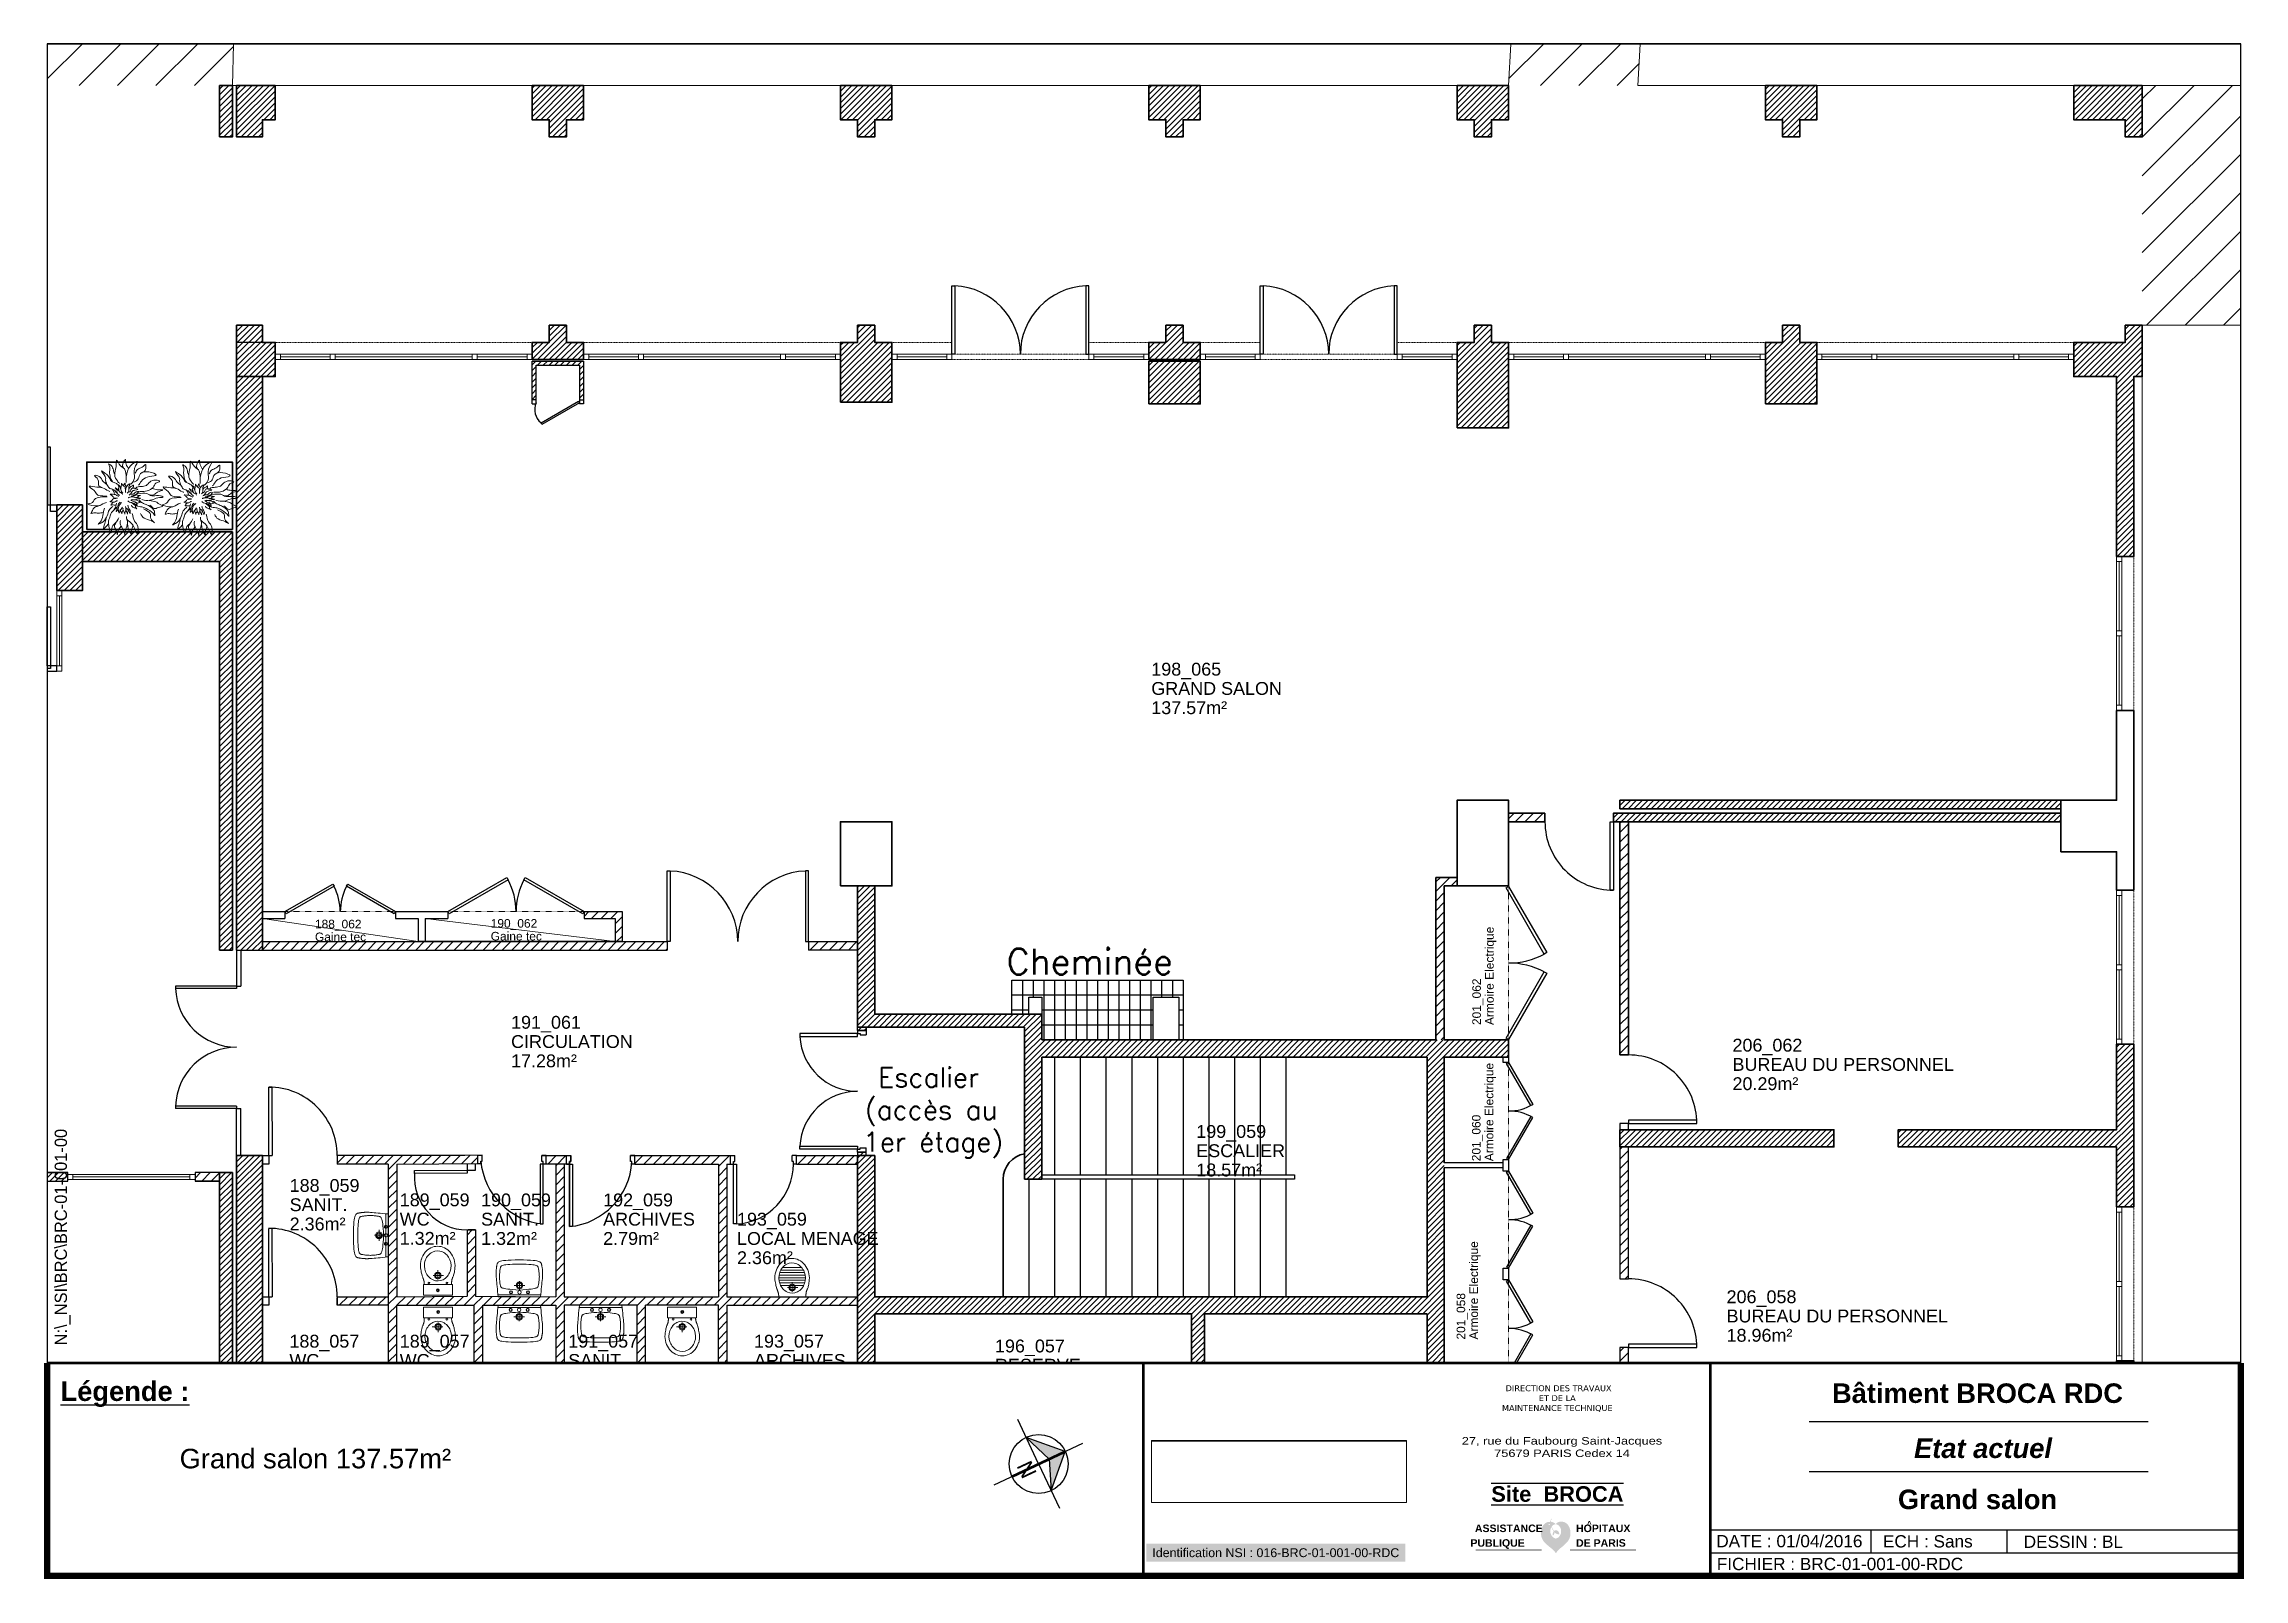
# Paper-space layout 'Grand Salon' of a CAD drawing. Header units: metres, sheet in millimetres. Extents: x 2 to 411, y 1 to 286.
# The model-space entities are those that its viewports show. They can reach past a viewport. Long polylines and large blocks are cut down to what shows.
import ezdxf
from ezdxf.enums import TextEntityAlignment as Align

# ---------------------------------------------------------------- set-up
doc = ezdxf.new("R2010")
doc.units = ezdxf.units.M
doc.header["$LTSCALE"] = 5
for name, pattern in [('CACHÉ', [0.25, 0.125, -0.125]), ('CONTINU', [0]), ('POINTILLÉS', [0.1, 0.05, -0.05])]:
    doc.linetypes.add(name, pattern=pattern)
doc.layers.get('0').update_dxf_attribs({"lineweight": 0})
for name, color, linetype, lineweight in [('006 porte à batteuse', 7, 'Continuous', 0), ('007 porte à batteuse', 7, 'Continuous', 0), ('00_tx_rep_local', 7, 'Continuous', 5), ('800 Espace-vert', 8, 'Continuous', 5), ('900 equipement', 150, 'Continuous', 0), ('A_chass', 4, 'Continuous', 20), ('A_MURS_STRU', 7, 'Continuous', 35), ('A_SANI', 5, 'Continuous', 20)]:
    doc.layers.add(name, color=color, linetype=linetype, lineweight=lineweight)
for name, color, linetype in [('00_Fmult', 7, 'Continuous'), ('A_ACCÈS', 7, 'CONTINU'), ('A_Etiqu_Gaine', 7, 'Continuous'), ('A_Etiqu_Gaine_ancien', 7, 'Continuous'), ('A_Etiqu_Gaine_code', 7, 'Continuous'), ('A_Etiqu_Local', 7, 'Continuous'), ('A_HACH_CLOIS', 7, 'CONTINU'), ('A_MUR_CLOI', 7, 'Continuous'), ('A_MURS_CLOI', 7, 'Continuous'), ('A_PORT', 7, 'Continuous'), ('Circulation jardin', 31, 'Continuous'), ('Logo', 7, 'CONTINU')]:
    doc.layers.add(name, color=color, linetype=linetype)
doc.styles.add('ANN', font='ARIALN.TTF', dxfattribs={"width": 1.5, "height": 0.1})
doc.styles.add('ARIAL', font='arial.ttf', dxfattribs={"height": 30})
doc.styles.add('Attribut', font='arial.ttf')
doc.styles.add('ROMANS', font='ROMANS')
doc.styles.add('ROMANS8', font='romans8', dxfattribs={"height": 10})
doc.styles.add('STYLE1', font='arial.ttf', dxfattribs={"height": 0.5})
picture_1 = doc.add_image_def('image1.jpg', size_in_pixel=(1654, 472))
pattern_1 = [(45, (0, -0.200005), (-0.03367596, 0.03367596), [])]

psp = doc.layouts.new('Grand Salon')

# ---------------------------------------------------------------- texts
at = {"insert": (3.71, 44.07), "char_height": 2.2861, "width": 244.7961, "attachment_point": 1, "rotation": 90}
psp.add_mtext('N:\\\\_NSI\\\\BRC\\\\BRC-01-001-00', dxfattribs=at)
at = {"layer": '00_Fmult', "style": 'STYLE1'}
for s, height, p in [('DATE : 01/04/2016 ', 2.2861, (312.47, 7.69)), ('ECH : Sans', 2.286, (343.43, 7.65)), ('DESSIN : BL', 2.2861, (369.59, 7.58)), ('FICHIER : BRC-01-001-00-RDC', 2.2861, (312.56, 3.44))]:
    psp.add_text(s, height=height, dxfattribs=at).set_placement(p, align=Align.MIDDLE_LEFT)
at = {"layer": '00_Fmult', "attachment_point": 8}
for s, insert, char_height, style in [('{\\fArial|b1|i0|c0|p34;\\LLégende :}', (16.77, 32.63), 3.6288, 'STYLE1'), ('{\\fArial|b1|i0|c0|p34;Bâtiment BROCA RDC}', (361.01, 33.33), 3.6288, 'STYLE1'), ('\\pxi-1.4609;{\\fVerdana|b0|i0|c0|p34;\\C5; DIRECTION DES TRAVAUX\\PET DE LA \\PMAINTENANCE TECHNIQUE}', (283.73, 31.68), 1.1059, 'ANN'), ('Grand salon 137.57m²', (52.15, 21.17), 3.6288, 'STYLE1'), ('{\\C5;27, rue du Faubourg Saint-Jacques\\P75679 PARIS Cedex 14}', (283.8, 23.32), 1.3824, 'ANN'), ('{\\fArial|b1|i1|c0|p34;\\C5;Etat actuel}', (362.03, 23.09), 3.6288, 'STYLE1'), ('{\\fArial|b1|i0|c0|p34;\\L\\OSite  BROCA}', (282.94, 14.96), 2.903, 'STYLE1'), ('{\\fArial|b1|i0|c0|p34;Grand salon}', (361.01, 13.59), 3.6288, 'STYLE1')]:
    psp.add_mtext(s, dxfattribs=dict(at, insert=insert, char_height=char_height, style=style))
at = {"layer": '00_Fmult', "insert": (230.62, 4.69), "char_height": 1.6508, "attachment_point": 8, "style": 'STYLE1', "bg_fill": 1, "box_fill_scale": 1.5, "bg_fill_color": 51, "bg_fill_transparency": 0}
psp.add_mtext('{\\C194;Identification NSI : 016-BRC-01-001-00-RDC\\C6; }', dxfattribs=at)

msp = doc.modelspace()

# ---------------------------------------------------------------- texts
at = {"layer": '00_tx_rep_local', "color": 8, "linetype": 'Continuous', "style": 'ROMANS'}
for s, height, p in [('Cheminée', 0.3, (195.931, 61.565)), ('Escalier', 0.2285, (194.432, 60.248)), ('(accès au', 0.2285, (194.277, 59.871)), ('1er étage)', 0.2285, (194.255, 59.495))]:
    msp.add_text(s, height=height, dxfattribs=at).set_placement(p)

# ---------------------------------------------------------------- blocks, each defined once
blk = doc.blocks.new('Rosev_2')
h = blk.add_hatch(color=8)
h.dxf.hatch_style = 1
h.paths.add_polyline_path([(-0.292, 0.723), (-0.712, -0.265), (-0.286, -0.093)])
h.paths.add_polyline_path([(-0.27, -0.131), (-0.696, -0.304), (0.292, -0.723)])
for p, q in [((0, 0), (-0.487, 1.205)), ((-0.292, 0.723), (-0.723, -0.292)), ((-0.285, -0.115), (-0.292, 0.723)), ((1.205, 0.487), (-1.205, -0.487)), ((0.715, 0.311), (-0.712, -0.265)), ((0.731, 0.273), (-0.696, -0.304)), ((0, 0), (0.487, -1.205)), ((-0.723, -0.292), (0.292, -0.723)), ((0.292, -0.723), (-0.285, -0.115))]:
    blk.add_line(p, q)
blk.add_circle((0, 0), 0.78)
at = {"style": 'ARIAL'}
blk.add_text('N', height=0.416, rotation=112, dxfattribs=at).set_placement((0.516, 0.208), align=Align.CENTER)
blk = doc.blocks.new('Logo_AP-HP_2010')
h = blk.add_hatch(color=5)
h.dxf.hatch_style = 1
h.paths.add_polyline_path([(15.26, 3.54, 0.087951), (15.2, 3.58, 0.077698), (15.12, 3.61, 0.03026), (14.91, 3.63, 0.064219), (14.74, 3.62, 0.053297), (14.54, 3.55, -0.035265), (14.4, 3.73, -0.035265), (14.29, 3.92, -0.038017), (14.19, 4.15, -0.033638), (14.14, 4.36, -0.047979), (14.34, 4.58, -0.080912), (14.54, 4.71, -0.061688), (14.85, 4.8, 0.082171), (14.42, 5.12, 0.104414), (14.01, 5.23, 0.004443), (13.97, 5.23, -0.052513), (13.99, 5.44, -0.052513), (14.05, 5.65, -0.024915), (14.09, 5.74, -0.024915), (14.14, 5.82), (14.03, 5.79, 0.023369), (13.99, 5.71, 0.023369), (13.95, 5.63, 0.05238), (13.9, 5.44, 0.05238), (13.89, 5.23, 0.051008), (13.42, 5.19, 0.090273), (13.04, 5.04, 0.070397), (12.64, 4.71, 0.074613), (12.38, 4.31, 0.054663), (12.18, 3.74, 0.057344), (12.13, 3.17, 0.038155), (12.18, 2.55, 0.062487), (12.29, 2.19, 0.038104), (12.54, 1.73, 0.051084), (12.78, 1.42, 0.010974), (13.14, 1.07, 0.010897), (13.51, 0.73, 0.014069), (13.83, 0.47, -0.009376), (14.31, 0.09, -0.043401), (14.53, -0.13, -0.022183), (14.9, -0.61, -0.022183), (15.26, -0.12, -0.043401), (15.47, 0.1, -0.009376), (15.94, 0.49, 0.014069), (16.26, 0.75, 0.010897), (16.62, 1.1, 0.010974), (16.98, 1.46, 0.051084), (17.21, 1.77, 0.038104), (17.45, 2.24, 0.062487), (17.56, 2.6, 0.038155), (17.6, 3.21, 0.057344), (17.53, 3.78, 0.054663), (17.33, 4.35, 0.074613), (17.05, 4.75, 0.070397), (16.66, 5.07, 0.090273), (16.26, 5.22, 0.064201), (15.68, 5.25, 0.104414), (15.27, 5.13, 0.082171), (14.85, 4.8, -0.061688), (15.15, 4.72, -0.080912), (15.36, 4.59, -0.051096), (15.58, 4.36, -0.052273), (15.74, 4.09, -0.097488), (15.87, 3.59, -0.091605), (15.81, 3.04, -0.052863), (15.68, 2.74, -0.047118), (15.47, 2.45, -0.087865), (15.24, 2.26, -0.067468), (14.88, 2.11, -0.067468), (14.52, 2.25, -0.087865), (14.28, 2.43, -0.047118), (14.07, 2.72, -0.052863), (13.93, 3.02, -0.091605), (13.85, 3.57, -0.097488), (13.97, 4.07, -0.037175), (14.08, 4.27, 0.028309), (14.14, 4.06, 0.028309), (14.22, 3.87, 0.032302), (14.35, 3.66, 0.032302), (14.5, 3.47, 0.048008), (14.4, 3.33, 0.048008), (14.34, 3.17, 0.065182), (14.3, 2.94, 0.065182), (14.32, 2.7, 0.05645), (14.42, 2.76, 0.009836), (14.44, 2.78), (14.52, 2.85, 0.112168), (14.62, 3.07, 0.115868), (14.62, 3.31, 0.064855), (14.8, 3.12, 0.064855), (15.02, 2.99, 0.065591), (15.27, 2.92, 0.065591), (15.54, 2.91, 0.07043), (15.49, 3.17, 0.082203), (15.39, 3.37, 0.028832)])
h.paths.add_polyline_path([(13.55, 4.72, -1), (13.78, 4.72, -1)], flags=16)
at = {"color": 5, "const_width": 0.122}
for points in [[(12.27, 0), (0, 0)], [(29.78, 0), (17.51, 0)]]:
    blk.add_lwpolyline(points, dxfattribs=at)
at = {"color": 5, "char_height": 1.4, "attachment_point": 1, "style": 'ARIAL'}
for s, width, insert in [('\\pxqd;{\\fArial|b1|i0|c0|p34;ASSISTANCE}', 10.3743, (-0.15, 4.72)), ('\\pxqd;{\\fArial|b1|i0|c0|p34;HOPITAUX}', 12.471, (18.64, 4.72)), ('\\pxqd;{\\fArial|b1|i0|c0|p34;PUBLIQUE}', 12.2862, (-0.99, 2)), ('\\pxqd;{\\fArial|b1|i0|c0|p34;DE PARIS}', 12.471, (18.64, 2))]:
    blk.add_mtext_dynamic_manual_height_columns(s, width=width, gutter_width=20, heights=[0], dxfattribs=dict(at, insert=insert))
at = {"insert": (20.7, 5.36), "char_height": 1, "width": 5.387, "attachment_point": 1, "style": 'ARIAL'}
blk.add_mtext('{\\fArial|b1|i0|c0|p34;\\C5;^ }', dxfattribs=at)
blk = doc.blocks.new('LOGAPHP_2010')
blk.add_blockref('Logo_AP-HP_2010', (-259.22, -180.76))
blk = doc.blocks.new('A_Etiqu_Local')
at = {"style": 'Attribut', "flags": 1}
for tag, p in [('CODE_HOPITAL', (-0.446, 1.632)), ('CODE_SITE', (-0.446, 1.407)), ('CODE_BATIMENT', (-0.446, 1.182)), ('CODE_SECTEUR', (-0.446, 0.957)), ('CODE_ETAGE', (-0.446, 0.732)), ('NOM_NORMALISE', (-0.446, -0.843)), ('SECTEUR_ACTIVITE', (-0.446, -1.068)), ('SOUS_SECTEUR_ACTIVITE', (-0.446, -1.293)), ('VOLUME', (-0.446, -1.518)), ('SERVICE', (-0.446, -1.743)), ('CODE_UG', (-0.446, -1.968)), ('CODE_UA', (-0.446, -2.193)), ('CODE_POLE', (-0.446, -2.418)), ('OCCUPANT_EXTERNE', (-0.446, -2.643)), ('DISPONIBILITE', (-0.446, -2.868)), ('ACCES_HANDICAPES', (-0.446, -3.093)), ('NATURE_SOL', (-0.446, -3.318)), ('RISQUE_LABORATOIRE', (-0.446, -3.543)), ('AMIANTE', (-0.446, -3.768))]:
    blk.add_attdef(tag, p, '', height=0.15, dxfattribs=at)
at = {"layer": 'A_Etiqu_Local', "style": 'Attribut'}
for tag, p in [('CODE_PIECE', (-0.446, 0.282)), ('NOM_USAGE', (-0.446, 0.057)), ('SURFACE', (-0.446, -0.168))]:
    blk.add_attdef(tag, p, '', height=0.15, dxfattribs=at)
blk = doc.blocks.new('A_Etiqu_Gaine')
at = {"style": 'Attribut', "flags": 1}
for tag, p in [('CODE_HOPITAL', (-0.432, 0.865)), ('CODE_SITE', (-0.432, 0.715)), ('CODE_BATIMENT', (-0.432, 0.565)), ('CODE_SECTEUR', (-0.432, 0.415)), ('CODE_ETAGE', (-0.432, 0.265)), ('NOM_NORMALISE', (-0.432, -0.335)), ('SECTEUR_ACTIVITE', (-0.432, -0.485)), ('SOUS_SECTEUR_ACTIVITE', (-0.432, -0.635)), ('SURFACE', (-0.432, -0.785)), ('CODE_UG', (-0.432, -0.935)), ('CODE_POLE', (-0.432, -1.085)), ('AMIANTE', (-0.432, -1.235))]:
    blk.add_attdef(tag, p, '', height=0.1, dxfattribs=at)
at = {"layer": 'A_Etiqu_Gaine', "style": 'Attribut'}
blk.add_attdef('NOM_USAGE', (-0.432, -0.185), '', height=0.1, dxfattribs=at)
at = {"layer": 'A_Etiqu_Gaine_ancien', "style": 'Attribut'}
blk.add_attdef('CODE_PIECE_ANCIEN', (-0.432, 0.115), '', height=0.1, dxfattribs=at)
at = {"layer": 'A_Etiqu_Gaine_code', "style": 'Attribut'}
blk.add_attdef('CODE_PIECE', (-0.432, -0.035), '', height=0.1, dxfattribs=at)
blk = doc.blocks.new('BATI-10')
for p, q in [((0, 0.1), (0, 0)), ((0, 0.1), (0.035, 0.1)), ((0, 0), (0.05, 0)), ((0.035, 0.1), (0.035, 0.06)), ((0.035, 0.06), (0.05, 0.06)), ((0.05, 0.06), (0.05, 0))]:
    blk.add_line(p, q)
blk = doc.blocks.new('P90-bt10')
for p, q in [((0.035, 1.03), (0.035, 0.1)), ((0.075, 1.029), (0.075, 0.1)), ((0.035, 0.1), (0.075, 0.1))]:
    blk.add_line(p, q)
blk.add_arc((0.035, 0.1), 0.93, 0, 90)
blk.add_blockref('BATI-10', (0, 0))
at = {"xscale": -1}
blk.add_blockref('BATI-10', (1, 0), dxfattribs=at)
at = {"style": 'ROMANS8'}
for tag, p in [('DEF', (0.47, 0.256)), ('DIM', (0.461, 0.134))]:
    blk.add_attdef(tag, text='', height=0.08, dxfattribs=at).set_placement(p, align=Align.CENTER)

# ---------------------------------------------------------------- hatches: boundary and pattern name
at = {"layer": 'A_HACH_CLOIS'}
h = msp.add_hatch(dxfattribs=at)
h.set_pattern_fill('ANSI31', color=8, scale=0.015, style=0)
h.paths.add_polyline_path([(186.941, 69.149), (186.941, 68.549), (187.391, 68.549), (187.391, 68.949), (187.241, 68.949), (187.241, 69.149)])
h = msp.add_hatch(dxfattribs=at)
h.set_pattern_fill('ANSI31', color=8, scale=0.015, style=0)
h.paths.add_polyline_path([(190.391, 68.749), (190.991, 68.749), (190.991, 68.949), (190.791, 68.949), (190.791, 69.149), (190.591, 69.149), (190.591, 68.949), (190.391, 68.949)])
h = msp.add_hatch(dxfattribs=at)
h.set_pattern_fill('ANSI31', color=8, scale=0.015, style=0)
h.paths.add_polyline_path([(190.439, 68.277), (190.391, 68.277), (190.391, 68.729), (190.439, 68.729)])
h.paths.add_polyline_path([(190.439, 68.729), (190.944, 68.729), (190.944, 68.682), (190.439, 68.682)])
h.paths.add_polyline_path([(190.991, 68.729), (190.944, 68.729), (190.944, 68.277), (190.991, 68.277)])
h = msp.add_hatch(dxfattribs=at)
h.set_pattern_fill('ANSI31', color=8, scale=0.015, style=0)
h.paths.add_polyline_path([(186.941, 68.549), (187.241, 68.549), (187.241, 61.849), (186.941, 61.849)])
h = msp.add_hatch(dxfattribs=at)
h.set_pattern_fill('ANSI31', color=8, scale=0.015, style=0)
h.paths.add_polyline_path([(184.841, 67.049), (185.141, 67.049), (185.141, 66.049), (184.841, 66.049)])
h = msp.add_hatch(dxfattribs=at)
h.set_pattern_fill('ANSI31', color=8, scale=0.015, style=0)
h.paths.add_polyline_path([(186.891, 66.735), (186.891, 61.849), (186.741, 61.849), (186.741, 66.389), (185.141, 66.389), (185.141, 66.735)])
h = msp.add_hatch(dxfattribs=at)
h.set_pattern_fill('ANSI31', color=8, scale=0.025, style=0)
h.paths.add_polyline_path([(201.791, 63.449), (202.216, 63.449), (202.216, 63.349), (201.791, 63.349)])
h.paths.add_polyline_path([(203.091, 63.349), (203.191, 63.349), (203.191, 60.625), (203.091, 60.625)])
h = msp.add_hatch(dxfattribs=at)
h.set_pattern_fill('ANSI31', color=8, scale=0.015, style=0)
h.paths.add_polyline_path([(203.091, 63.499), (203.091, 63.599), (208.241, 63.599), (208.241, 63.499)])
h.paths.add_polyline_path([(203.016, 63.349), (203.016, 63.449), (208.241, 63.449), (208.241, 63.349)])
h = msp.add_hatch(dxfattribs=at)
h.set_pattern_fill('ANSI31', color=8, scale=0.025, style=0)
h.paths.add_polyline_path([(200.941, 60.8), (201.041, 60.8), (201.041, 62.599), (201.191, 62.599), (201.191, 62.699), (200.941, 62.699)])
h = msp.add_hatch(dxfattribs=at)
h.set_pattern_fill('ANSI31', color=8, scale=0.015, style=0)
h.paths.add_polyline_path([(194.191, 62.599), (194.191, 60.91), (194.291, 60.91), (194.291, 60.95), (196.141, 60.95), (196.141, 59.172), (196.341, 59.172), (196.341, 60.6), (200.841, 60.6), (200.841, 57.8), (194.391, 57.8), (194.391, 59.45), (194.291, 59.45), (194.291, 59.49), (194.191, 59.49), (194.191, 56.8), (194.391, 56.8), (194.391, 57.6), (198.091, 57.6), (198.091, 56.05), (201.191, 56.05), (201.191, 56.188), (201.041, 56.188), (200.841, 56.188), (198.241, 56.188), (198.241, 57.6), (200.841, 57.6), (200.841, 56.188), (201.041, 56.188), (201.041, 60.6), (201.791, 60.6), (201.791, 60.8), (201.041, 60.8), (196.341, 60.8), (196.341, 61.1), (194.391, 61.1), (194.391, 62.599)])
h = msp.add_hatch(dxfattribs=at)
h.set_pattern_fill('ANSI31', color=8, scale=0.025, style=0)
h.paths.add_polyline_path([(191.441, 61.949), (191.361, 61.949), (191.361, 62.219), (191.441, 62.219)])
h.paths.add_polyline_path([(190.997, 62.219), (191.441, 62.219), (191.441, 62.299), (190.997, 62.299)])
h = msp.add_hatch(dxfattribs=at)
h.set_pattern_fill('ANSI31', color=8, scale=0.025, style=0)
h.paths.add_polyline_path([(191.966, 61.949), (191.441, 61.949), (189.061, 61.949), (187.241, 61.949), (187.241, 61.849), (191.966, 61.849)])
h = msp.add_hatch(dxfattribs=at)
h.set_pattern_fill('ANSI31', color=8, scale=0.025, style=0)
h.paths.add_polyline_path([(193.616, 61.849), (194.191, 61.849), (194.191, 61.949), (193.616, 61.949)])
h = msp.add_hatch(dxfattribs=at)
h.set_pattern_fill('ANSI31', color=8, scale=0.015, style=0)
h.paths.add_polyline_path([(203.091, 59.75), (203.091, 59.55), (205.591, 59.55), (205.591, 59.75)])
edge = h.paths.add_edge_path()
edge.add_line((206.341, 59.75), (206.341, 59.55))
edge.add_line((206.341, 59.55), (208.891, 59.55))
edge.add_line((208.891, 59.55), (208.891, 58.85))
edge.add_line((208.891, 58.85), (209.091, 58.85))
edge.add_line((209.091, 58.85), (209.091, 60.749))
edge.add_line((209.091, 60.749), (208.891, 60.749))
edge.add_line((208.891, 60.749), (208.891, 59.75))
edge.add_line((208.891, 59.75), (206.341, 59.75))
edge.add_line((206.341, 59.75), (206.341, 59.55))
h = msp.add_hatch(dxfattribs=at)
h.set_pattern_fill('ANSI31', color=8, scale=0.015, style=0)
h.paths.add_polyline_path([(187.241, 56.05), (186.941, 56.05), (186.941, 59.45), (187.241, 59.45)])
h = msp.add_hatch(dxfattribs=at)
h.set_pattern_fill('ANSI31', color=8, scale=0.025, style=0)
h.paths.add_polyline_path([(187.241, 56.05), (189.891, 56.049), (189.891, 56.15), (188.811, 56.15), (188.811, 57.7), (189.716, 57.7), (189.716, 56.925), (189.816, 56.925), (189.816, 57.7), (190.666, 57.7), (190.666, 56.05), (190.766, 56.05), (190.766, 57.7), (191.616, 57.7), (191.616, 56.925), (191.716, 56.925), (191.716, 57.7), (192.566, 57.7), (192.566, 56.15), (191.541, 56.15), (191.541, 56.05), (192.666, 56.05), (192.666, 57.7), (194.191, 57.7), (194.191, 57.8), (192.666, 57.8), (192.666, 59.35), (192.706, 59.349), (192.706, 59.449), (191.591, 59.45), (191.591, 59.35), (192.566, 59.35), (192.566, 57.8), (190.766, 57.8), (190.766, 59.35), (190.791, 59.35), (190.791, 59.449), (190.556, 59.449), (190.556, 59.349), (190.666, 59.35), (190.666, 57.8), (189.731, 57.805), (189.731, 58.58), (189.631, 58.58), (189.631, 57.805), (188.811, 57.8), (188.811, 59.35), (189.756, 59.355), (189.756, 59.455), (188.116, 59.45), (188.116, 59.35), (188.711, 59.35), (188.711, 57.8), (188.116, 57.8), (188.116, 57.7), (188.711, 57.7), (188.711, 56.15), (187.241, 56.15)])
h = msp.add_hatch(dxfattribs=at)
h.set_pattern_fill('ANSI31', color=8, scale=0.025, style=0)
h.paths.add_polyline_path([(193.476, 59.45), (194.191, 59.45), (194.191, 59.35), (193.476, 59.35)])
h = msp.add_hatch(dxfattribs=at)
h.set_pattern_fill('ANSI31', color=8, scale=0.025, style=0)
h.paths.add_polyline_path([(203.191, 59.55), (203.091, 59.55), (203.091, 58.009), (203.191, 58.009)])
h = msp.add_hatch(dxfattribs=at)
h.set_pattern_fill('ANSI31', color=8, scale=0.015, style=0)
h.set_pattern_definition(pattern_1)
h.paths.add_polyline_path([(184.641, 59.15), (184.968, 59.15), (184.968, 59.25), (184.541, 59.25), (184.541, 58.549), (184.641, 58.549)])
h = msp.add_hatch(dxfattribs=at)
h.set_pattern_fill('ANSI31', color=8, scale=0.025, style=0)
h.set_pattern_definition([(45, (0, -0.2), (-0.0561266, 0.0561266), [])])
h.paths.add_polyline_path([(186.455, 59.15), (186.741, 59.15), (186.741, 59.25), (186.455, 59.25)])
h = msp.add_hatch(dxfattribs=at)
h.set_pattern_fill('ANSI31', color=8, scale=0.015, style=0)
h.paths.add_polyline_path([(186.741, 59.25), (186.741, 56.05), (186.891, 56.05), (186.891, 59.25)])
h = msp.add_hatch(dxfattribs=at)
h.set_pattern_fill('ANSI31', color=8, scale=0.015, style=0)
h.set_pattern_definition(pattern_1)
h.paths.add_polyline_path([(184.641, 57.549), (184.541, 57.549), (184.541, 57.299), (184.173, 57.299), (184.111, 57.299), (184.111, 57.199), (184.541, 57.199), (184.641, 57.199)])
h = msp.add_hatch(dxfattribs=at)
h.set_pattern_fill('ANSI31', color=8, scale=0.025, style=0)
h.paths.add_polyline_path([(203.091, 57.209), (203.191, 57.209), (203.191, 56.25), (203.091, 56.25)])
h = msp.add_hatch(dxfattribs=at)
h.set_pattern_fill('ANSI31', color=8, scale=0.015, style=0)
h.paths.add_polyline_path([(205.866, 56.25), (205.866, 56.05), (207.991, 56.05), (207.991, 55.95), (208.091, 55.95), (208.091, 56.05), (209.091, 56.05), (209.091, 57.05), (208.891, 57.049), (208.891, 56.25)])
at = {"layer": 'A_MUR_CLOI'}
h = msp.add_hatch(dxfattribs=at)
h.set_pattern_fill('ANSI31', color=8, scale=0.015, style=0)
h.paths.add_polyline_path([(193.991, 68.249), (194.591, 68.249), (194.591, 68.949), (194.391, 68.949), (194.391, 69.149), (194.191, 69.149), (194.191, 68.949), (193.991, 68.949)])
h.paths.add_polyline_path([(197.591, 68.229), (197.591, 68.729), (198.191, 68.729), (198.191, 68.229)])
h.paths.add_polyline_path([(197.591, 68.749), (198.191, 68.749), (198.191, 68.949), (197.991, 68.949), (197.991, 69.149), (197.791, 69.149), (197.791, 68.949), (197.591, 68.949)])
h.paths.add_polyline_path([(201.191, 67.949), (201.791, 67.949), (201.791, 68.949), (201.591, 68.949), (201.591, 69.149), (201.391, 69.149), (201.391, 68.949), (201.191, 68.949)])
h.paths.add_polyline_path([(204.791, 68.229), (205.391, 68.229), (205.391, 68.949), (205.191, 68.949), (205.191, 69.149), (204.991, 69.149), (204.991, 68.949), (204.791, 68.949)])
h.paths.add_polyline_path([(208.991, 69.149), (208.991, 68.949), (208.391, 68.949), (208.391, 68.549), (208.891, 68.549), (208.891, 66.449), (209.091, 66.449), (209.091, 68.549), (209.191, 68.549), (209.191, 69.149)])
h.paths.add_polyline_path([(208.391, 71.949), (209.191, 71.949), (209.191, 71.349), (208.991, 71.349), (208.991, 71.549), (208.391, 71.549)])
h.paths.add_polyline_path([(204.791, 71.949), (204.791, 71.549), (204.991, 71.549), (204.991, 71.349), (205.191, 71.349), (205.191, 71.549), (205.391, 71.549), (205.391, 71.949)])
h.paths.add_polyline_path([(201.191, 71.949), (201.191, 71.549), (201.391, 71.549), (201.391, 71.349), (201.591, 71.349), (201.591, 71.549), (201.791, 71.549), (201.791, 71.949)])
h.paths.add_polyline_path([(197.591, 71.949), (197.591, 71.549), (197.791, 71.549), (197.791, 71.349), (197.991, 71.349), (197.991, 71.549), (198.191, 71.549), (198.191, 71.949)])
h.paths.add_polyline_path([(193.991, 71.949), (193.991, 71.549), (194.191, 71.549), (194.191, 71.349), (194.391, 71.349), (194.391, 71.549), (194.591, 71.549), (194.591, 71.949)])
h.paths.add_polyline_path([(190.391, 71.949), (190.391, 71.549), (190.591, 71.549), (190.591, 71.349), (190.791, 71.349), (190.791, 71.549), (190.991, 71.549), (190.991, 71.949)])
h.paths.add_polyline_path([(186.941, 71.949), (186.941, 71.349), (187.241, 71.349), (187.241, 71.549), (187.391, 71.549), (187.391, 71.949)])
h.paths.add_polyline_path([(186.741, 71.349), (186.741, 71.949), (186.891, 71.949), (186.891, 71.349)])
h.paths.add_polyline_path([(183.166, 71.549), (183.166, 71.949), (183.816, 71.949), (183.816, 71.549)])
at = {"layer": 'Circulation jardin'}
h = msp.add_hatch(dxfattribs=at)
h.set_pattern_fill('ANSI31', color=8, scale=0.1, style=0)
h.paths.add_polyline_path([(201.69, 112.211), (201.125, 107.516), (194.438, 108.337), (193.68, 101.895), (186.914, 102.691), (186.741, 101.28), (186.73, 101.192), (193.478, 100.391), (190.839, 79.117), (184.663, 73.649), (183.359, 73.649), (183.166, 71.949), (186.891, 71.949), (186.941, 73.649), (190.104, 76.449), (200.191, 76.449), (201.96, 74.865), (201.791, 71.949), (203.301, 71.949), (203.472, 74.855), (204.901, 76.449), (212.568, 76.439), (214.709, 73.92), (214.709, 71.949), (209.191, 71.949), (209.191, 69.149), (217.944, 69.149), (217.944, 66.643), (220.744, 66.643), (220.744, 45.515), (230.944, 45.515), (230.944, 56.515), (239.48, 56.515), (237.208, 66.055), (230.944, 66.055), (230.944, 90.155), (228.17, 90.155), (217.944, 90.155), (217.944, 71.949), (215.873, 71.949), (215.873, 94.9), (216.702, 95.399), (221.874, 95.4), (221.874, 96.628), (221.174, 96.628), (221.174, 98.066), (221.874, 98.066), (221.874, 99.296), (220.664, 99.296), (220.74, 108.236), (215.866, 108.88), (215.873, 105.784), (202.659, 107.29), (203.228, 112.022)])
h.paths.add_polyline_path([(203.323, 88.137), (202.579, 78.043), (191.991, 78.043)], flags=16)
h.paths.add_polyline_path([(204.834, 88.095), (204.093, 78.043), (213.702, 78.043)], flags=16)
h.paths.add_polyline_path([(194.875, 99.384), (192.551, 80.564), (203.15, 90.005)], flags=16)
h.paths.add_polyline_path([(196.302, 100.049), (203.592, 91.786), (204.129, 99.079)], flags=16)
h.paths.add_polyline_path([(205.63, 98.893), (205.103, 91.744), (212.213, 98.077)], flags=16)
h.paths.add_polyline_path([(214.709, 98.278), (205.276, 89.877), (214.709, 79.185)], flags=16)
h.paths.add_polyline_path([(195.733, 106.657), (214.709, 104.327), (214.709, 99.289), (195.156, 101.712)], flags=16)
h.paths.add_polyline_path([(219.344, 88.699), (219.344, 67.964), (222.144, 67.964), (222.144, 57.915), (229.544, 57.915), (229.544, 88.699)], flags=16)
h.paths.add_polyline_path([(222.144, 56.515), (229.544, 56.515), (229.544, 46.915), (222.144, 46.915)], flags=16)
h.paths.add_polyline_path([(230.944, 64.655), (236.103, 64.655), (237.707, 57.915), (230.944, 57.915)], flags=16)

# ---------------------------------------------------------------- linework, layer by layer
at = {"layer": '006 porte à batteuse', "color": 8, "linetype": 'POINTILLÉS'}
for p, q in [((201.791, 60.805), (201.791, 62.594)), ((188.795, 62.299), (187.505, 62.299)), ((190.997, 62.299), (189.407, 62.299)), ((201.791, 59.371), (201.791, 60.537)), ((201.791, 58.101), (201.791, 59.267)), ((201.791, 56.831), (201.791, 57.997))]:
    msp.add_line(p, q, dxfattribs=at)
at = {"layer": '006 porte à batteuse', "color": 8, "linetype": 'Continuous'}
for p, q in [((189.061, 61.949), (187.241, 62.219)), ((191.361, 61.949), (189.141, 62.219))]:
    msp.add_line(p, q, dxfattribs=at)
at = {"layer": '007 porte à batteuse', "color": 8, "linetype": 'Continuous'}
for p, q in [((189.061, 61.949), (187.241, 62.219)), ((191.361, 61.949), (189.141, 62.219))]:
    msp.add_line(p, q, dxfattribs=at)
at = {"layer": '007 porte à batteuse', "color": 8, "linetype": 'POINTILLÉS'}
for p, q in [((188.795, 62.299), (187.505, 62.299)), ((190.997, 62.299), (189.407, 62.299))]:
    msp.add_line(p, q, dxfattribs=at)
at = {"layer": '800 Espace-vert', "color": 8}
msp.add_line((209.191, 69.149), (214.507, 69.149), dxfattribs=at)
msp.add_lwpolyline([(214.507, 69.149), (209.191, 69.149), (209.191, 56.017)], dxfattribs=at)
for points in [[(186.891, 71.949), (186.941, 73.649), (190.104, 76.449), (200.191, 76.449), (201.96, 74.865), (201.791, 71.949)], [(203.301, 71.949), (203.472, 74.855), (204.901, 76.449), (212.568, 76.439), (214.709, 73.92), (214.709, 71.949)]]:
    msp.add_lwpolyline(points, close=True, dxfattribs=at)
at = {"layer": '800 Espace-vert', "color": 8, "linetype": 'Continuous'}
for points, knots in [([(185.574, 67.299), (185.565, 67.308), (185.543, 67.333), (185.503, 67.402), (185.541, 67.487), (185.529, 67.613), (185.579, 67.488), (185.654, 67.478), (185.651, 67.366), (185.65, 67.31)], [0.055709, 0.055709, 0.055709, 0.055709, 0.1428571, 0.2857143, 0.4285714, 0.5714286, 0.7142857, 0.8571429, 1, 1, 1, 1]), ([(186.438, 67.29), (186.43, 67.298), (186.407, 67.324), (186.367, 67.392), (186.405, 67.477), (186.393, 67.604), (186.444, 67.478), (186.518, 67.469), (186.516, 67.356), (186.514, 67.3)], [0.055709, 0.055709, 0.055709, 0.055709, 0.1428571, 0.2857143, 0.4285714, 0.5714286, 0.7142857, 0.8571429, 1, 1, 1, 1]), ([(185.611, 67.189), (185.607, 67.193), (185.598, 67.204), (185.582, 67.231), (185.597, 67.266), (185.592, 67.318), (185.613, 67.267), (185.644, 67.263), (185.642, 67.217), (185.642, 67.194)], [0.055709, 0.055709, 0.055709, 0.055709, 0.1428571, 0.2857143, 0.4285714, 0.5714286, 0.7142857, 0.8571429, 1, 1, 1, 1]), ([(185.794, 67.282), (185.797, 67.283), (185.813, 67.299), (185.831, 67.348), (185.914, 67.386), (186.047, 67.392), (185.911, 67.45), (185.802, 67.425), (185.802, 67.346), (185.761, 67.326), (185.741, 67.316)], [0.1069952, 0.1069952, 0.1069952, 0.1069952, 0.125, 0.25, 0.375, 0.5, 0.625, 0.75, 0.875, 1, 1, 1, 1]), ([(185.812, 67.208), (185.841, 67.207), (185.9, 67.207), (185.975, 67.251), (185.986, 67.315), (186.068, 67.321), (185.993, 67.351), (185.918, 67.319), (185.895, 67.272), (185.84, 67.266), (185.811, 67.264), (185.805, 67.264)], [0, 0, 0, 0, 0.1, 0.2, 0.3, 0.4, 0.5, 0.6, 0.7, 0.8, 0.8307387, 0.8307387, 0.8307387, 0.8307387]), ([(186.659, 67.272), (186.661, 67.274), (186.677, 67.29), (186.695, 67.339), (186.779, 67.376), (186.911, 67.382), (186.776, 67.44), (186.667, 67.416), (186.666, 67.336), (186.625, 67.317), (186.605, 67.307)], [0.1069952, 0.1069952, 0.1069952, 0.1069952, 0.125, 0.25, 0.375, 0.5, 0.625, 0.75, 0.875, 1, 1, 1, 1]), ([(186.676, 67.198), (186.705, 67.198), (186.765, 67.197), (186.84, 67.242), (186.85, 67.305), (186.933, 67.312), (186.858, 67.342), (186.782, 67.309), (186.759, 67.263), (186.704, 67.257), (186.675, 67.255), (186.669, 67.254)], [0, 0, 0, 0, 0.1, 0.2, 0.3, 0.4, 0.5, 0.6, 0.7, 0.8, 0.8307387, 0.8307387, 0.8307387, 0.8307387]), ([(185.422, 67.078), (185.413, 67.076), (185.373, 67.064), (185.333, 67.02), (185.16, 67.065), (185.278, 67.064), (185.272, 67.14), (185.393, 67.146), (185.428, 67.146)], [0.0525654, 0.0525654, 0.0525654, 0.0525654, 0.0714286, 0.1428571, 0.2142857, 0.2857143, 0.3571429, 0.3952197, 0.3952197, 0.3952197, 0.3952197]), ([(185.425, 67.151), (185.409, 67.152), (185.338, 67.158), (185.307, 67.163), (185.291, 67.213), (185.183, 67.284), (185.285, 67.255), (185.382, 67.26), (185.424, 67.219), (185.455, 67.208), (185.461, 67.206)], [0.4790396, 0.4790396, 0.4790396, 0.4790396, 0.5, 0.5714286, 0.6428571, 0.7142857, 0.7857143, 0.8571429, 0.9285714, 0.9446411, 0.9446411, 0.9446411, 0.9446411]), ([(185.549, 67.099), (185.545, 67.098), (185.528, 67.093), (185.512, 67.075), (185.441, 67.093), (185.49, 67.093), (185.487, 67.124), (185.537, 67.127), (185.551, 67.127)], [0.0525654, 0.0525654, 0.0525654, 0.0525654, 0.0714286, 0.1428571, 0.2142857, 0.2857143, 0.3571429, 0.3952197, 0.3952197, 0.3952197, 0.3952197]), ([(185.55, 67.129), (185.543, 67.129), (185.514, 67.131), (185.501, 67.134), (185.495, 67.154), (185.45, 67.183), (185.492, 67.172), (185.532, 67.173), (185.549, 67.156), (185.562, 67.152), (185.564, 67.151)], [0.4790396, 0.4790396, 0.4790396, 0.4790396, 0.5, 0.5714286, 0.6428571, 0.7142857, 0.7857143, 0.8571429, 0.9285714, 0.9446411, 0.9446411, 0.9446411, 0.9446411]), ([(185.539, 67.071), (185.535, 67.06), (185.531, 67.03), (185.521, 67.003), (185.5, 66.993), (185.534, 67.003), (185.556, 67.037), (185.556, 67.062), (185.573, 67.075), (185.579, 67.08)], [0.1386974, 0.1386974, 0.1386974, 0.1386974, 0.2222222, 0.3333333, 0.4444444, 0.5555556, 0.6666667, 0.7777778, 0.8653324, 0.8653324, 0.8653324, 0.8653324]), ([(185.607, 67.025), (185.603, 67.016), (185.59, 66.995), (185.573, 66.991), (185.572, 66.931), (185.553, 67.009), (185.566, 67.03), (185.567, 67.049), (185.588, 67.067), (185.598, 67.077)], [0.1540396, 0.1540396, 0.1540396, 0.1540396, 0.25, 0.375, 0.5, 0.625, 0.75, 0.875, 1, 1, 1, 1]), ([(185.643, 67.033), (185.644, 67.026), (185.646, 67.011), (185.675, 67.003), (185.699, 66.927), (185.702, 66.993), (185.681, 67.004), (185.674, 67.033), (185.671, 67.047)], [0.0496843, 0.0496843, 0.0496843, 0.0496843, 0.1666667, 0.3333333, 0.5, 0.6666667, 0.8333333, 1, 1, 1, 1]), ([(185.67, 67.098), (185.676, 67.092), (185.687, 67.081), (185.721, 67.078), (185.732, 67.075), (185.778, 67.045), (185.779, 67.029), (185.779, 67.053), (185.773, 67.068), (185.748, 67.086), (185.729, 67.093), (185.714, 67.099), (185.708, 67.107), (185.706, 67.11)], [0, 0, 0, 0, 0.0833333, 0.1666667, 0.25, 0.3333333, 0.4166667, 0.5, 0.5833333, 0.6666667, 0.75, 0.8333333, 0.8769649, 0.8769649, 0.8769649, 0.8769649]), ([(185.698, 67.141), (185.694, 67.14), (185.686, 67.137), (185.681, 67.136), (185.676, 67.133), (185.674, 67.132)], [0, 0, 0, 0, 0.3333333, 0.6666667, 0.8177868, 0.8177868, 0.8177868, 0.8177868]), ([(185.701, 67.182), (185.702, 67.183), (185.709, 67.189), (185.716, 67.209), (185.75, 67.225), (185.804, 67.227), (185.749, 67.251), (185.704, 67.241), (185.704, 67.208), (185.687, 67.201), (185.679, 67.197)], [0.1069952, 0.1069952, 0.1069952, 0.1069952, 0.125, 0.25, 0.375, 0.5, 0.625, 0.75, 0.875, 1, 1, 1, 1]), ([(185.705, 67.175), (185.701, 67.175), (185.694, 67.174), (185.687, 67.167), (185.684, 67.164)], [0, 0, 0, 0, 0.5, 0.9431545, 0.9431545, 0.9431545, 0.9431545]), ([(185.717, 67.114), (185.72, 67.112), (185.734, 67.108), (185.768, 67.109), (185.79, 67.124), (185.833, 67.121), (185.797, 67.136), (185.761, 67.126), (185.746, 67.146), (185.714, 67.143), (185.698, 67.141)], [0.0799915, 0.0799915, 0.0799915, 0.0799915, 0.125, 0.25, 0.375, 0.5, 0.625, 0.75, 0.875, 1, 1, 1, 1]), ([(185.708, 67.152), (185.72, 67.152), (185.744, 67.152), (185.775, 67.17), (185.779, 67.196), (185.813, 67.199), (185.782, 67.211), (185.752, 67.197), (185.742, 67.178), (185.72, 67.176), (185.708, 67.175), (185.705, 67.175)], [0, 0, 0, 0, 0.1, 0.2, 0.3, 0.4, 0.5, 0.6, 0.7, 0.8, 0.8307387, 0.8307387, 0.8307387, 0.8307387]), ([(185.719, 67.075), (185.733, 67.061), (185.761, 67.034), (185.843, 67.026), (185.871, 67.019), (185.983, 66.948), (185.985, 66.908), (185.985, 66.965), (185.97, 67.003), (185.909, 67.046), (185.862, 67.064), (185.826, 67.078), (185.813, 67.098), (185.807, 67.105)], [0, 0, 0, 0, 0.0833333, 0.1666667, 0.25, 0.3333333, 0.4166667, 0.5, 0.5833333, 0.6666667, 0.75, 0.8333333, 0.8769649, 0.8769649, 0.8769649, 0.8769649]), ([(185.787, 67.181), (185.778, 67.178), (185.759, 67.172), (185.746, 67.168), (185.733, 67.162), (185.728, 67.16)], [0, 0, 0, 0, 0.3333333, 0.6666667, 0.8177868, 0.8177868, 0.8177868, 0.8177868]), ([(185.805, 67.264), (185.795, 67.263), (185.778, 67.261), (185.76, 67.245), (185.752, 67.237)], [0, 0, 0, 0, 0.5, 0.9431545, 0.9431545, 0.9431545, 0.9431545]), ([(185.833, 67.114), (185.841, 67.111), (185.876, 67.1), (185.957, 67.102), (186.012, 67.14), (186.116, 67.131), (186.029, 67.17), (185.94, 67.144), (185.905, 67.194), (185.827, 67.185), (185.787, 67.181)], [0.0799915, 0.0799915, 0.0799915, 0.0799915, 0.125, 0.25, 0.375, 0.5, 0.625, 0.75, 0.875, 1, 1, 1, 1]), ([(186.286, 67.069), (186.278, 67.067), (186.237, 67.054), (186.197, 67.011), (186.025, 67.055), (186.143, 67.055), (186.137, 67.131), (186.257, 67.136), (186.292, 67.137)], [0.0525654, 0.0525654, 0.0525654, 0.0525654, 0.0714286, 0.1428571, 0.2142857, 0.2857143, 0.3571429, 0.3952197, 0.3952197, 0.3952197, 0.3952197]), ([(186.289, 67.142), (186.273, 67.143), (186.202, 67.148), (186.171, 67.153), (186.155, 67.204), (186.047, 67.275), (186.15, 67.246), (186.246, 67.25), (186.288, 67.209), (186.319, 67.198), (186.325, 67.197)], [0.4790396, 0.4790396, 0.4790396, 0.4790396, 0.5, 0.5714286, 0.6428571, 0.7142857, 0.7857143, 0.8571429, 0.9285714, 0.9446411, 0.9446411, 0.9446411, 0.9446411]), ([(186.413, 67.09), (186.409, 67.089), (186.393, 67.084), (186.376, 67.066), (186.306, 67.084), (186.354, 67.084), (186.352, 67.115), (186.401, 67.117), (186.415, 67.117)], [0.0525654, 0.0525654, 0.0525654, 0.0525654, 0.0714286, 0.1428571, 0.2142857, 0.2857143, 0.3571429, 0.3952197, 0.3952197, 0.3952197, 0.3952197]), ([(186.414, 67.119), (186.407, 67.12), (186.378, 67.122), (186.366, 67.124), (186.359, 67.145), (186.315, 67.174), (186.357, 67.162), (186.396, 67.164), (186.413, 67.147), (186.426, 67.143), (186.429, 67.142)], [0.4790396, 0.4790396, 0.4790396, 0.4790396, 0.5, 0.5714286, 0.6428571, 0.7142857, 0.7857143, 0.8571429, 0.9285714, 0.9446411, 0.9446411, 0.9446411, 0.9446411]), ([(186.403, 67.062), (186.399, 67.051), (186.396, 67.021), (186.385, 66.993), (186.365, 66.983), (186.398, 66.993), (186.42, 67.028), (186.42, 67.053), (186.437, 67.066), (186.443, 67.07)], [0.1386974, 0.1386974, 0.1386974, 0.1386974, 0.2222222, 0.3333333, 0.4444444, 0.5555556, 0.6666667, 0.7777778, 0.8653324, 0.8653324, 0.8653324, 0.8653324]), ([(186.472, 67.016), (186.467, 67.007), (186.454, 66.986), (186.438, 66.982), (186.437, 66.922), (186.417, 67), (186.43, 67.02), (186.431, 67.04), (186.452, 67.058), (186.463, 67.067)], [0.1540396, 0.1540396, 0.1540396, 0.1540396, 0.25, 0.375, 0.5, 0.625, 0.75, 0.875, 1, 1, 1, 1]), ([(186.475, 67.18), (186.471, 67.184), (186.462, 67.194), (186.446, 67.222), (186.461, 67.257), (186.456, 67.309), (186.477, 67.257), (186.508, 67.253), (186.507, 67.207), (186.506, 67.184)], [0.055709, 0.055709, 0.055709, 0.055709, 0.1428571, 0.2857143, 0.4285714, 0.5714286, 0.7142857, 0.8571429, 1, 1, 1, 1]), ([(186.534, 67.088), (186.54, 67.083), (186.551, 67.071), (186.585, 67.068), (186.597, 67.065), (186.642, 67.036), (186.643, 67.02), (186.643, 67.043), (186.637, 67.059), (186.612, 67.076), (186.593, 67.084), (186.578, 67.09), (186.573, 67.098), (186.57, 67.1)], [0, 0, 0, 0, 0.0833333, 0.1666667, 0.25, 0.3333333, 0.4166667, 0.5, 0.5833333, 0.6666667, 0.75, 0.8333333, 0.8769649, 0.8769649, 0.8769649, 0.8769649]), ([(186.562, 67.132), (186.558, 67.13), (186.551, 67.128), (186.546, 67.126), (186.54, 67.124), (186.538, 67.123)], [0, 0, 0, 0, 0.3333333, 0.6666667, 0.8177868, 0.8177868, 0.8177868, 0.8177868]), ([(186.565, 67.173), (186.566, 67.174), (186.573, 67.18), (186.58, 67.2), (186.614, 67.216), (186.669, 67.218), (186.613, 67.242), (186.569, 67.232), (186.568, 67.199), (186.552, 67.191), (186.543, 67.187)], [0.1069952, 0.1069952, 0.1069952, 0.1069952, 0.125, 0.25, 0.375, 0.5, 0.625, 0.75, 0.875, 1, 1, 1, 1]), ([(186.569, 67.166), (186.566, 67.165), (186.559, 67.164), (186.551, 67.158), (186.548, 67.155)], [0, 0, 0, 0, 0.5, 0.9431545, 0.9431545, 0.9431545, 0.9431545]), ([(186.581, 67.104), (186.585, 67.103), (186.599, 67.099), (186.632, 67.099), (186.654, 67.115), (186.697, 67.111), (186.661, 67.127), (186.625, 67.117), (186.611, 67.137), (186.578, 67.133), (186.562, 67.132)], [0.0799915, 0.0799915, 0.0799915, 0.0799915, 0.125, 0.25, 0.375, 0.5, 0.625, 0.75, 0.875, 1, 1, 1, 1]), ([(186.572, 67.143), (186.584, 67.142), (186.609, 67.142), (186.639, 67.16), (186.644, 67.186), (186.677, 67.189), (186.647, 67.201), (186.616, 67.188), (186.606, 67.169), (186.584, 67.167), (186.572, 67.166), (186.569, 67.166)], [0, 0, 0, 0, 0.1, 0.2, 0.3, 0.4, 0.5, 0.6, 0.7, 0.8, 0.8307387, 0.8307387, 0.8307387, 0.8307387]), ([(186.583, 67.065), (186.597, 67.052), (186.625, 67.024), (186.707, 67.016), (186.735, 67.01), (186.847, 66.938), (186.849, 66.899), (186.849, 66.955), (186.834, 66.994), (186.773, 67.036), (186.726, 67.054), (186.69, 67.069), (186.677, 67.089), (186.671, 67.095)], [0, 0, 0, 0, 0.0833333, 0.1666667, 0.25, 0.3333333, 0.4166667, 0.5, 0.5833333, 0.6666667, 0.75, 0.8333333, 0.8769649, 0.8769649, 0.8769649, 0.8769649]), ([(186.652, 67.172), (186.642, 67.169), (186.623, 67.162), (186.611, 67.159), (186.597, 67.153), (186.592, 67.15)], [0, 0, 0, 0, 0.3333333, 0.6666667, 0.8177868, 0.8177868, 0.8177868, 0.8177868]), ([(186.669, 67.254), (186.66, 67.253), (186.642, 67.252), (186.625, 67.236), (186.616, 67.228)], [0, 0, 0, 0, 0.5, 0.9431545, 0.9431545, 0.9431545, 0.9431545]), ([(186.697, 67.104), (186.706, 67.101), (186.74, 67.091), (186.822, 67.093), (186.876, 67.131), (186.98, 67.122), (186.893, 67.16), (186.804, 67.135), (186.77, 67.184), (186.691, 67.176), (186.652, 67.172)], [0.0799915, 0.0799915, 0.0799915, 0.0799915, 0.125, 0.25, 0.375, 0.5, 0.625, 0.75, 0.875, 1, 1, 1, 1]), ([(185.398, 67.011), (185.388, 66.984), (185.38, 66.91), (185.354, 66.843), (185.304, 66.818), (185.387, 66.843), (185.439, 66.927), (185.439, 66.988), (185.482, 67.02), (185.497, 67.031)], [0.1386974, 0.1386974, 0.1386974, 0.1386974, 0.2222222, 0.3333333, 0.4444444, 0.5555556, 0.6666667, 0.7777778, 0.8653324, 0.8653324, 0.8653324, 0.8653324]), ([(185.566, 66.898), (185.555, 66.876), (185.522, 66.824), (185.482, 66.815), (185.48, 66.669), (185.433, 66.859), (185.464, 66.909), (185.467, 66.956), (185.518, 67.001), (185.543, 67.024)], [0.1540396, 0.1540396, 0.1540396, 0.1540396, 0.25, 0.375, 0.5, 0.625, 0.75, 0.875, 1, 1, 1, 1]), ([(185.659, 66.878), (185.662, 66.871), (185.671, 66.841), (185.651, 66.775), (185.632, 66.732), (185.642, 66.67), (185.62, 66.762), (185.578, 66.816), (185.58, 66.85), (185.583, 66.868)], [0.2222727, 0.2222727, 0.2222727, 0.2222727, 0.25, 0.3333333, 0.4166667, 0.5, 0.5833333, 0.6666667, 0.7495001, 0.7495001, 0.7495001, 0.7495001]), ([(185.646, 67.017), (185.647, 67.014), (185.65, 67.002), (185.642, 66.975), (185.634, 66.957), (185.639, 66.932), (185.63, 66.969), (185.613, 66.992), (185.613, 67.005), (185.615, 67.013)], [0.2222727, 0.2222727, 0.2222727, 0.2222727, 0.25, 0.3333333, 0.4166667, 0.5, 0.5833333, 0.6666667, 0.7495001, 0.7495001, 0.7495001, 0.7495001]), ([(185.654, 66.916), (185.654, 66.899), (185.66, 66.862), (185.731, 66.843), (185.789, 66.658), (185.797, 66.82), (185.745, 66.847), (185.729, 66.916), (185.721, 66.951)], [0.0496843, 0.0496843, 0.0496843, 0.0496843, 0.1666667, 0.3333333, 0.5, 0.6666667, 0.8333333, 1, 1, 1, 1]), ([(186.262, 67.001), (186.252, 66.975), (186.244, 66.901), (186.219, 66.833), (186.168, 66.809), (186.251, 66.834), (186.303, 66.918), (186.304, 66.979), (186.346, 67.01), (186.361, 67.022)], [0.1386974, 0.1386974, 0.1386974, 0.1386974, 0.2222222, 0.3333333, 0.4444444, 0.5555556, 0.6666667, 0.7777778, 0.8653324, 0.8653324, 0.8653324, 0.8653324]), ([(186.43, 66.889), (186.419, 66.867), (186.387, 66.815), (186.347, 66.805), (186.344, 66.659), (186.297, 66.849), (186.328, 66.9), (186.331, 66.947), (186.382, 66.992), (186.408, 67.014)], [0.1540396, 0.1540396, 0.1540396, 0.1540396, 0.25, 0.375, 0.5, 0.625, 0.75, 0.875, 1, 1, 1, 1]), ([(186.524, 66.869), (186.527, 66.861), (186.535, 66.831), (186.515, 66.766), (186.496, 66.723), (186.506, 66.661), (186.484, 66.752), (186.443, 66.807), (186.444, 66.84), (186.448, 66.859)], [0.2222727, 0.2222727, 0.2222727, 0.2222727, 0.25, 0.3333333, 0.4166667, 0.5, 0.5833333, 0.6666667, 0.7495001, 0.7495001, 0.7495001, 0.7495001]), ([(186.51, 67.008), (186.511, 67.005), (186.515, 66.992), (186.507, 66.966), (186.499, 66.948), (186.503, 66.922), (186.494, 66.96), (186.477, 66.982), (186.477, 66.996), (186.479, 67.004)], [0.2222727, 0.2222727, 0.2222727, 0.2222727, 0.25, 0.3333333, 0.4166667, 0.5, 0.5833333, 0.6666667, 0.7495001, 0.7495001, 0.7495001, 0.7495001]), ([(186.508, 67.023), (186.508, 67.016), (186.51, 67.001), (186.539, 66.993), (186.563, 66.917), (186.567, 66.984), (186.545, 66.995), (186.538, 67.023), (186.535, 67.037)], [0.0496843, 0.0496843, 0.0496843, 0.0496843, 0.1666667, 0.3333333, 0.5, 0.6666667, 0.8333333, 1, 1, 1, 1]), ([(186.518, 66.907), (186.518, 66.89), (186.524, 66.853), (186.595, 66.833), (186.653, 66.648), (186.662, 66.811), (186.609, 66.838), (186.593, 66.907), (186.585, 66.941)], [0.0496843, 0.0496843, 0.0496843, 0.0496843, 0.1666667, 0.3333333, 0.5, 0.6666667, 0.8333333, 1, 1, 1, 1])]:
    msp.add_open_spline(points, degree=3, knots=knots, dxfattribs=at)
for points in [[(185.619, 67.485), (185.612, 67.496), (185.597, 67.518), (185.653, 67.605), (185.636, 67.542), (185.662, 67.501), (185.674, 67.48)], [(185.705, 67.294), (185.725, 67.313), (185.763, 67.351), (185.727, 67.479), (185.827, 67.589), (185.675, 67.512), (185.66, 67.423), (185.652, 67.378)], [(186.483, 67.475), (186.476, 67.486), (186.461, 67.508), (186.517, 67.596), (186.501, 67.533), (186.526, 67.492), (186.539, 67.471)], [(185.366, 67.252), (185.349, 67.26), (185.316, 67.275), (185.341, 67.347), (185.25, 67.407), (185.35, 67.389), (185.375, 67.321), (185.409, 67.3), (185.426, 67.29)], [(185.49, 67.235), (185.477, 67.237), (185.451, 67.241), (185.426, 67.289), (185.403, 67.342), (185.423, 67.368), (185.335, 67.475), (185.404, 67.417), (185.426, 67.409), (185.464, 67.356), (185.474, 67.32), (185.522, 67.311), (185.557, 67.287), (185.564, 67.269), (185.568, 67.26)], [(185.492, 67.324), (185.486, 67.331), (185.475, 67.345), (185.46, 67.384), (185.458, 67.425), (185.456, 67.438), (185.461, 67.467), (185.461, 67.491), (185.454, 67.511), (185.439, 67.534), (185.464, 67.52), (185.473, 67.515), (185.486, 67.501), (185.5, 67.469), (185.503, 67.443), (185.512, 67.419), (185.515, 67.415), (185.517, 67.412)], [(185.629, 67.265), (185.626, 67.27), (185.62, 67.279), (185.643, 67.315), (185.636, 67.289), (185.647, 67.272), (185.652, 67.264)], [(185.832, 67.425), (185.849, 67.433), (185.883, 67.448), (185.879, 67.504), (185.885, 67.536), (185.838, 67.485), (185.779, 67.471), (185.764, 67.437), (185.756, 67.421)], [(186.23, 67.243), (186.214, 67.25), (186.18, 67.265), (186.206, 67.338), (186.115, 67.397), (186.214, 67.379), (186.24, 67.312), (186.273, 67.291), (186.29, 67.28)], [(186.355, 67.225), (186.341, 67.227), (186.315, 67.232), (186.29, 67.279), (186.268, 67.333), (186.287, 67.359), (186.199, 67.465), (186.268, 67.408), (186.291, 67.399), (186.329, 67.346), (186.338, 67.311), (186.386, 67.301), (186.421, 67.277), (186.429, 67.259), (186.432, 67.251)], [(186.356, 67.314), (186.351, 67.321), (186.339, 67.335), (186.325, 67.375), (186.322, 67.415), (186.321, 67.428), (186.325, 67.458), (186.325, 67.481), (186.318, 67.502), (186.303, 67.525), (186.328, 67.51), (186.338, 67.506), (186.351, 67.491), (186.365, 67.459), (186.367, 67.434), (186.376, 67.41), (186.38, 67.405), (186.381, 67.403)], [(186.57, 67.285), (186.589, 67.304), (186.627, 67.342), (186.591, 67.469), (186.691, 67.58), (186.539, 67.502), (186.524, 67.413), (186.516, 67.369)], [(186.696, 67.415), (186.713, 67.423), (186.747, 67.439), (186.743, 67.495), (186.749, 67.527), (186.702, 67.476), (186.643, 67.461), (186.628, 67.428), (186.621, 67.411)], [(185.353, 67.044), (185.325, 67.036), (185.269, 67.022), (185.263, 66.986), (185.225, 66.938), (185.275, 66.964), (185.325, 66.948), (185.363, 66.957), (185.382, 66.962)], [(185.52, 67.085), (185.509, 67.082), (185.486, 67.076), (185.483, 67.061), (185.468, 67.042), (185.488, 67.052), (185.509, 67.046), (185.524, 67.049), (185.532, 67.051)], [(185.526, 67.17), (185.519, 67.173), (185.505, 67.179), (185.515, 67.209), (185.478, 67.234), (185.519, 67.226), (185.529, 67.199), (185.543, 67.19), (185.55, 67.186)], [(185.576, 67.163), (185.571, 67.164), (185.56, 67.166), (185.55, 67.185), (185.541, 67.207), (185.549, 67.218), (185.513, 67.261), (185.541, 67.238), (185.55, 67.234), (185.566, 67.213), (185.57, 67.198), (185.59, 67.194), (185.604, 67.184), (185.607, 67.177), (185.608, 67.173)], [(185.577, 67.199), (185.575, 67.202), (185.57, 67.208), (185.564, 67.224), (185.563, 67.241), (185.563, 67.246), (185.564, 67.258), (185.564, 67.268), (185.562, 67.276), (185.555, 67.286), (185.566, 67.28), (185.569, 67.278), (185.575, 67.272), (185.581, 67.259), (185.582, 67.248), (185.585, 67.239), (185.587, 67.237), (185.587, 67.236)], [(185.664, 67.187), (185.672, 67.195), (185.688, 67.211), (185.673, 67.263), (185.714, 67.308), (185.652, 67.277), (185.646, 67.24), (185.643, 67.222)], [(185.716, 67.241), (185.723, 67.244), (185.737, 67.251), (185.735, 67.273), (185.738, 67.287), (185.719, 67.266), (185.695, 67.26), (185.688, 67.246), (185.685, 67.239)], [(185.712, 67.046), (185.715, 67.038), (185.723, 67.021), (185.765, 67.013), (185.786, 66.994), (185.752, 67.025), (185.765, 67.047), (185.739, 67.061), (185.725, 67.069)], [(185.756, 67.087), (185.763, 67.079), (185.777, 67.065), (185.794, 67.076), (185.828, 67.081), (185.794, 67.092), (185.79, 67.103), (185.765, 67.107), (185.753, 67.108)], [(185.759, 67.135), (185.765, 67.135), (185.778, 67.134), (185.786, 67.149), (185.833, 67.161), (185.788, 67.159), (185.775, 67.163), (185.768, 67.166)], [(185.929, 67.048), (185.946, 67.03), (185.979, 66.995), (186.022, 67.022), (186.106, 67.035), (186.021, 67.061), (186.011, 67.088), (185.951, 67.097), (185.92, 67.101)], [(185.936, 67.166), (185.951, 67.165), (185.982, 67.164), (186.002, 67.2), (186.117, 67.229), (186.008, 67.224), (185.975, 67.235), (185.958, 67.241)], [(186.384, 67.075), (186.373, 67.072), (186.35, 67.066), (186.348, 67.052), (186.332, 67.032), (186.353, 67.043), (186.373, 67.036), (186.389, 67.04), (186.396, 67.042)], [(186.39, 67.161), (186.383, 67.164), (186.369, 67.17), (186.38, 67.2), (186.342, 67.224), (186.383, 67.217), (186.394, 67.189), (186.408, 67.181), (186.414, 67.176)], [(186.441, 67.154), (186.435, 67.155), (186.425, 67.156), (186.414, 67.176), (186.405, 67.198), (186.413, 67.208), (186.377, 67.252), (186.405, 67.228), (186.415, 67.225), (186.43, 67.203), (186.434, 67.189), (186.454, 67.185), (186.468, 67.175), (186.471, 67.168), (186.473, 67.164)], [(186.441, 67.19), (186.439, 67.193), (186.435, 67.199), (186.428, 67.215), (186.427, 67.231), (186.427, 67.237), (186.429, 67.249), (186.429, 67.258), (186.426, 67.267), (186.42, 67.276), (186.43, 67.27), (186.434, 67.269), (186.439, 67.263), (186.445, 67.25), (186.446, 67.239), (186.45, 67.229), (186.451, 67.227), (186.452, 67.226)], [(186.493, 67.256), (186.49, 67.261), (186.484, 67.27), (186.507, 67.305), (186.501, 67.28), (186.511, 67.263), (186.516, 67.254)], [(186.529, 67.178), (186.537, 67.186), (186.552, 67.201), (186.538, 67.254), (186.579, 67.299), (186.516, 67.267), (186.51, 67.231), (186.507, 67.212)], [(186.581, 67.232), (186.588, 67.235), (186.602, 67.241), (186.6, 67.264), (186.602, 67.277), (186.583, 67.256), (186.559, 67.25), (186.553, 67.237), (186.55, 67.23)], [(186.576, 67.036), (186.58, 67.028), (186.587, 67.012), (186.629, 67.004), (186.651, 66.985), (186.616, 67.015), (186.629, 67.037), (186.603, 67.052), (186.59, 67.059)], [(186.62, 67.077), (186.627, 67.07), (186.641, 67.055), (186.659, 67.066), (186.693, 67.072), (186.658, 67.083), (186.654, 67.094), (186.629, 67.097), (186.617, 67.099)], [(186.623, 67.125), (186.63, 67.125), (186.642, 67.125), (186.65, 67.14), (186.698, 67.151), (186.653, 67.149), (186.639, 67.154), (186.632, 67.156)], [(186.793, 67.039), (186.81, 67.021), (186.843, 66.986), (186.886, 67.012), (186.97, 67.025), (186.885, 67.052), (186.876, 67.079), (186.815, 67.088), (186.785, 67.092)], [(186.8, 67.156), (186.816, 67.156), (186.847, 67.154), (186.866, 67.191), (186.982, 67.219), (186.872, 67.215), (186.839, 67.226), (186.822, 67.232)], [(185.417, 66.886), (185.414, 66.871), (185.406, 66.84), (185.367, 66.741), (185.417, 66.797), (185.442, 66.824)], [(185.532, 66.842), (185.522, 66.827), (185.502, 66.797), (185.546, 66.744), (185.547, 66.682), (185.554, 66.757), (185.578, 66.784), (185.59, 66.798)], [(185.547, 67.02), (185.545, 67.014), (185.542, 67.001), (185.526, 66.961), (185.546, 66.984), (185.557, 66.995)], [(185.594, 67.002), (185.59, 66.996), (185.581, 66.984), (185.599, 66.962), (185.6, 66.937), (185.603, 66.967), (185.612, 66.979), (185.617, 66.984)], [(185.649, 66.995), (185.65, 66.987), (185.651, 66.97), (185.664, 66.953), (185.67, 66.936), (185.663, 66.963), (185.675, 66.983), (185.674, 66.988), (185.674, 66.991)], [(185.668, 66.824), (185.669, 66.804), (185.672, 66.763), (185.703, 66.723), (185.72, 66.68), (185.702, 66.745), (185.73, 66.794), (185.728, 66.807), (185.727, 66.813)], [(185.82, 66.948), (185.83, 66.929), (185.848, 66.889), (185.951, 66.869), (186.003, 66.822), (185.919, 66.896), (185.951, 66.951), (185.886, 66.986), (185.854, 67.004)], [(186.217, 67.034), (186.189, 67.027), (186.133, 67.012), (186.127, 66.976), (186.09, 66.929), (186.14, 66.955), (186.189, 66.938), (186.227, 66.948), (186.246, 66.952)], [(186.281, 66.877), (186.278, 66.861), (186.271, 66.83), (186.232, 66.731), (186.281, 66.787), (186.306, 66.815)], [(186.397, 66.833), (186.387, 66.818), (186.367, 66.787), (186.411, 66.734), (186.411, 66.672), (186.419, 66.748), (186.442, 66.775), (186.454, 66.788)], [(186.411, 67.011), (186.409, 67.005), (186.406, 66.992), (186.39, 66.951), (186.411, 66.974), (186.421, 66.986)], [(186.458, 66.993), (186.454, 66.987), (186.446, 66.974), (186.464, 66.953), (186.464, 66.927), (186.467, 66.958), (186.477, 66.969), (186.482, 66.975)], [(186.513, 66.986), (186.514, 66.977), (186.515, 66.961), (186.528, 66.944), (186.535, 66.927), (186.527, 66.953), (186.539, 66.973), (186.538, 66.978), (186.538, 66.981)], [(186.532, 66.815), (186.533, 66.795), (186.536, 66.754), (186.568, 66.713), (186.584, 66.671), (186.566, 66.736), (186.595, 66.784), (186.593, 66.797), (186.592, 66.804)], [(186.685, 66.939), (186.694, 66.919), (186.712, 66.879), (186.815, 66.859), (186.867, 66.812), (186.783, 66.887), (186.815, 66.942), (186.75, 66.977), (186.718, 66.994)]]:
    msp.add_open_spline(points, degree=3, dxfattribs=at)
at = {"layer": '900 equipement', "color": 8, "linetype": 'Continuous'}
for p, q in [((204.872, 63.349), (206.072, 63.349)), ((208.891, 62.521), (208.891, 60.521)), ((203.191, 61.189), (203.191, 61.989))]:
    msp.add_line(p, q, dxfattribs=at)
at = {"layer": 'A_ACCÈS', "color": 8, "linetype": 'Continuous'}
for p, q in [((196.491, 60.6), (196.491, 59.225)), ((196.791, 60.6), (196.791, 59.225)), ((197.091, 60.6), (197.091, 59.225)), ((197.391, 60.6), (197.391, 59.225)), ((197.691, 60.6), (197.691, 59.225)), ((197.991, 60.6), (197.991, 59.225)), ((198.291, 60.6), (198.291, 59.225)), ((198.591, 60.6), (198.591, 59.225)), ((198.891, 60.6), (198.891, 59.225)), ((199.191, 60.6), (199.191, 59.225)), ((196.191, 59.175), (196.191, 57.8)), ((196.491, 59.175), (196.491, 57.8)), ((196.791, 59.175), (196.791, 57.8)), ((197.091, 59.175), (197.091, 57.8)), ((197.391, 59.175), (197.391, 57.8)), ((197.691, 59.175), (197.691, 57.8)), ((197.991, 59.175), (197.991, 57.8)), ((198.291, 59.175), (198.291, 57.8)), ((198.591, 59.175), (198.591, 57.8)), ((198.891, 59.175), (198.891, 57.8)), ((199.191, 59.175), (199.191, 57.8))]:
    msp.add_line(p, q, dxfattribs=at)
at = {"layer": 'A_chass', "color": 8, "linetype": 'CACHÉ'}
for p, q in [((190.391, 68.949), (187.391, 68.949)), ((193.991, 68.949), (190.991, 68.949)), ((194.591, 68.949), (195.291, 68.949)), ((197.591, 68.949), (196.891, 68.949)), ((198.191, 68.949), (198.891, 68.949)), ((201.191, 68.949), (200.491, 68.949)), ((204.791, 68.949), (201.791, 68.949)), ((208.391, 68.949), (205.391, 68.949)), ((196.891, 68.809), (195.291, 68.809)), ((196.891, 68.749), (195.291, 68.749)), ((200.491, 68.809), (198.891, 68.809)), ((198.891, 68.749), (200.491, 68.749)), ((209.091, 64.649), (209.091, 66.449)), ((209.091, 60.749), (209.091, 62.549)), ((209.091, 57.05), (209.091, 58.85))]:
    msp.add_line(p, q, dxfattribs=at)
at = {"layer": 'A_chass', "color": 8, "linetype": 'Continuous'}
for p, q in [((188.031, 68.809), (187.451, 68.809)), ((188.031, 68.779), (187.451, 68.779)), ((188.031, 68.749), (187.451, 68.749)), ((189.691, 68.809), (188.091, 68.809)), ((189.691, 68.779), (188.091, 68.779)), ((189.691, 68.749), (188.091, 68.749)), ((190.331, 68.809), (189.751, 68.809)), ((190.331, 68.779), (189.751, 68.779)), ((190.331, 68.749), (189.751, 68.749)), ((190.691, 68.749), (190.179, 68.749)), ((191.631, 68.809), (191.051, 68.809)), ((191.631, 68.779), (191.051, 68.779)), ((191.631, 68.749), (191.051, 68.749)), ((193.291, 68.809), (191.691, 68.809)), ((193.291, 68.779), (191.691, 68.779)), ((193.291, 68.749), (191.691, 68.749)), ((193.931, 68.809), (193.351, 68.809)), ((193.931, 68.779), (193.351, 68.779)), ((193.931, 68.749), (193.351, 68.749)), ((195.231, 68.809), (194.651, 68.809)), ((195.231, 68.779), (194.651, 68.779)), ((195.231, 68.749), (194.651, 68.749)), ((197.531, 68.809), (196.951, 68.809)), ((197.531, 68.779), (196.951, 68.779)), ((197.531, 68.749), (196.951, 68.749)), ((198.831, 68.809), (198.251, 68.809)), ((198.831, 68.779), (198.251, 68.779)), ((198.831, 68.749), (198.251, 68.749)), ((201.131, 68.809), (200.551, 68.809)), ((201.131, 68.779), (200.551, 68.779)), ((201.131, 68.749), (200.551, 68.749)), ((202.431, 68.809), (201.851, 68.809)), ((202.431, 68.779), (201.851, 68.779)), ((202.431, 68.749), (201.851, 68.749)), ((204.091, 68.809), (202.491, 68.809)), ((204.091, 68.779), (202.491, 68.779)), ((204.091, 68.749), (202.491, 68.749)), ((204.731, 68.809), (204.151, 68.809)), ((204.731, 68.779), (204.151, 68.779)), ((204.731, 68.749), (204.151, 68.749)), ((206.031, 68.809), (205.451, 68.809)), ((206.031, 68.779), (205.451, 68.779)), ((206.031, 68.749), (205.451, 68.749)), ((207.691, 68.809), (206.091, 68.809)), ((207.691, 68.779), (206.091, 68.779)), ((207.691, 68.749), (206.091, 68.749)), ((208.331, 68.809), (207.751, 68.809)), ((208.331, 68.779), (207.751, 68.779)), ((208.331, 68.749), (207.751, 68.749)), ((208.891, 66.389), (208.891, 64.709)), ((208.921, 66.389), (208.921, 65.579)), ((184.901, 65.169), (184.901, 66.049)), ((184.841, 65.169), (184.841, 65.989)), ((184.871, 65.169), (184.871, 65.989)), ((208.921, 65.519), (208.921, 64.709)), ((208.891, 62.489), (208.891, 60.809)), ((208.921, 62.489), (208.921, 61.679)), ((208.921, 61.619), (208.921, 60.809)), ((186.395, 59.229), (185.028, 59.229)), ((186.395, 59.199), (185.028, 59.199)), ((186.395, 59.169), (185.028, 59.169)), ((208.891, 58.79), (208.891, 57.11)), ((208.921, 58.79), (208.921, 57.98)), ((208.921, 57.92), (208.921, 57.109))]:
    msp.add_line(p, q, dxfattribs=at)
at = {"layer": 'A_chass', "color": 8, "linetype": 'POINTILLÉS'}
msp.add_line((197.891, 68.749), (197.379, 68.749), dxfattribs=at)
at = {"layer": 'A_chass', "color": 8, "linetype": 'Continuous'}
for points in [[(187.451, 68.809), (187.451, 68.749), (187.391, 68.749), (187.391, 68.809)], [(188.091, 68.809), (188.091, 68.749), (188.031, 68.749), (188.031, 68.809)], [(189.751, 68.809), (189.751, 68.749), (189.691, 68.749), (189.691, 68.809)], [(190.391, 68.809), (190.391, 68.749), (190.331, 68.749), (190.331, 68.809)], [(191.051, 68.809), (191.051, 68.749), (190.991, 68.749), (190.991, 68.809)], [(191.691, 68.809), (191.691, 68.749), (191.631, 68.749), (191.631, 68.809)], [(193.351, 68.809), (193.351, 68.749), (193.291, 68.749), (193.291, 68.809)], [(193.991, 68.809), (193.991, 68.749), (193.931, 68.749), (193.931, 68.809)], [(194.651, 68.809), (194.651, 68.749), (194.591, 68.749), (194.591, 68.809)], [(195.291, 68.809), (195.291, 68.749), (195.231, 68.749), (195.231, 68.809)], [(196.951, 68.809), (196.951, 68.749), (196.891, 68.749), (196.891, 68.809)], [(197.591, 68.809), (197.591, 68.749), (197.531, 68.749), (197.531, 68.809)], [(198.251, 68.809), (198.251, 68.749), (198.191, 68.749), (198.191, 68.809)], [(198.891, 68.809), (198.891, 68.749), (198.831, 68.749), (198.831, 68.809)], [(200.551, 68.809), (200.551, 68.749), (200.491, 68.749), (200.491, 68.809)], [(201.191, 68.809), (201.191, 68.749), (201.131, 68.749), (201.131, 68.809)], [(201.851, 68.809), (201.851, 68.749), (201.791, 68.749), (201.791, 68.809)], [(202.491, 68.809), (202.491, 68.749), (202.431, 68.749), (202.431, 68.809)], [(204.151, 68.809), (204.151, 68.749), (204.091, 68.749), (204.091, 68.809)], [(204.791, 68.809), (204.791, 68.749), (204.731, 68.749), (204.731, 68.809)], [(205.451, 68.809), (205.451, 68.749), (205.391, 68.749), (205.391, 68.809)], [(206.091, 68.809), (206.091, 68.749), (206.031, 68.749), (206.031, 68.809)], [(207.751, 68.809), (207.751, 68.749), (207.691, 68.749), (207.691, 68.809)], [(208.391, 68.809), (208.391, 68.749), (208.331, 68.749), (208.331, 68.809)], [(184.901, 65.109), (184.841, 65.109), (184.841, 65.169), (184.901, 65.169)], [(185.028, 59.229), (185.028, 59.169), (184.968, 59.169), (184.968, 59.229)], [(186.455, 59.229), (186.455, 59.169), (186.395, 59.169), (186.395, 59.229)]]:
    msp.add_lwpolyline(points, close=True, dxfattribs=at)
for points in [[(208.951, 66.449), (208.951, 64.649), (208.891, 64.649), (208.891, 64.709), (208.951, 64.709)], [(208.951, 66.389), (208.891, 66.389), (208.891, 66.449), (208.951, 66.449)], [(184.901, 65.989), (184.841, 65.989), (184.841, 66.049), (184.901, 66.049)], [(208.951, 65.519), (208.891, 65.519), (208.891, 65.579), (208.951, 65.579)], [(208.951, 62.549), (208.951, 60.749), (208.891, 60.749), (208.891, 60.809), (208.951, 60.809)], [(208.951, 62.489), (208.891, 62.489), (208.891, 62.549), (208.951, 62.549)], [(208.951, 61.619), (208.891, 61.619), (208.891, 61.679), (208.951, 61.679)], [(208.951, 58.85), (208.951, 57.05), (208.891, 57.049), (208.891, 57.11), (208.951, 57.109)], [(208.951, 58.79), (208.891, 58.79), (208.891, 58.85), (208.951, 58.85)], [(208.951, 57.92), (208.891, 57.92), (208.891, 57.98), (208.951, 57.98)]]:
    msp.add_lwpolyline(points, dxfattribs=at)
at = {"layer": 'A_MUR_CLOI', "color": 8}
for p, q in [((187.241, 68.949), (186.941, 68.949)), ((186.741, 66.389), (185.141, 66.389)), ((186.941, 59.45), (186.941, 60)), ((186.941, 60), (186.991, 60)), ((186.991, 59.45), (186.991, 60)), ((188.116, 59.45), (189.606, 59.454)), ((190.826, 59.35), (190.826, 58.62)), ((188.711, 57.8), (188.711, 57.352)), ((188.811, 57.8), (189.631, 57.805))]:
    msp.add_line(p, q, dxfattribs=at)
at = {"layer": 'A_MUR_CLOI', "color": 8, "linetype": 'Continuous'}
for p, q in [((190.439, 68.277), (190.391, 68.277)), ((190.391, 68.229), (190.439, 68.229)), ((190.439, 68.229), (190.439, 68.277)), ((190.944, 68.277), (190.991, 68.277)), ((190.944, 68.277), (190.944, 68.229)), ((190.991, 68.229), (190.944, 68.229)), ((184.541, 59.25), (184.968, 59.25)), ((184.641, 59.15), (184.968, 59.15)), ((186.741, 59.25), (186.455, 59.25)), ((186.741, 59.25), (186.455, 59.25)), ((186.741, 59.15), (186.455, 59.15)), ((186.741, 59.15), (186.455, 59.15))]:
    msp.add_line(p, q, dxfattribs=at)
msp.add_lwpolyline([(190.391, 68.229), (190.391, 68.729), (190.991, 68.729), (190.991, 68.229)], dxfattribs=at)
at = {"layer": 'A_MUR_CLOI', "color": 8}
for points in [[(184.841, 67.049), (185.141, 67.049), (185.141, 66.049), (184.841, 66.049)], [(184.73, 65.859), (184.766, 65.859), (184.766, 65.169), (184.73, 65.169)], [(184.73, 65.109), (184.841, 65.109), (184.841, 65.169), (184.766, 65.169), (184.766, 65.139), (184.73, 65.139)], [(194.191, 60.95), (194.291, 60.95), (194.291, 60.91), (194.191, 60.91)], [(190.506, 59.449), (190.841, 59.449), (190.841, 59.379), (190.826, 59.379), (190.826, 59.35), (190.521, 59.349), (190.521, 59.379), (190.506, 59.379)], [(194.291, 59.49), (194.191, 59.49), (194.191, 59.45), (194.291, 59.45)]]:
    msp.add_lwpolyline(points, close=True, dxfattribs=at)
for centre, start, end in [((186.941, 61.43), 182.2584, 270), ((186.941, 60), 90, 177.7416)]:
    msp.add_arc(centre, 0.715, start, end, dxfattribs=at)
at = {"layer": 'A_MURS_CLOI', "color": 8, "linetype": 'Continuous'}
for p, q in [((203.016, 63.349), (203.016, 63.449)), ((203.016, 63.449), (203.091, 63.449)), ((203.191, 63.349), (203.016, 63.349)), ((187.241, 62.299), (187.505, 62.299)), ((187.241, 62.299), (187.241, 62.219)), ((187.241, 62.219), (187.505, 62.219)), ((187.505, 62.299), (187.505, 62.219)), ((188.795, 62.299), (188.795, 62.219)), ((188.795, 62.299), (189.407, 62.299)), ((188.795, 62.219), (189.061, 62.219)), ((189.061, 62.219), (189.061, 61.949)), ((189.141, 62.219), (189.141, 61.949)), ((189.141, 62.219), (189.407, 62.219)), ((189.407, 62.299), (189.407, 62.219)), ((190.997, 62.299), (190.997, 62.219)), ((190.997, 62.299), (191.441, 62.299)), ((190.997, 62.219), (191.361, 62.219)), ((191.361, 62.219), (191.361, 61.949)), ((191.441, 62.299), (191.441, 61.949)), ((191.966, 61.949), (191.966, 61.849)), ((193.616, 61.949), (193.616, 61.849)), ((186.941, 61.849), (191.966, 61.849)), ((196.116, 61.5), (196.116, 61.1)), ((196.241, 61.5), (196.241, 61.3)), ((196.366, 61.5), (196.366, 60.8)), ((196.491, 61.5), (196.491, 60.8)), ((196.616, 61.5), (196.616, 60.8)), ((196.741, 61.5), (196.741, 60.8)), ((196.866, 61.5), (196.866, 60.8)), ((196.991, 61.5), (196.991, 60.8)), ((197.116, 61.5), (197.116, 60.8)), ((197.241, 61.5), (197.241, 60.8)), ((197.366, 61.5), (197.366, 60.8)), ((197.491, 61.5), (197.491, 60.8)), ((197.616, 61.5), (197.616, 60.8)), ((197.741, 61.5), (197.741, 61.3)), ((197.866, 61.5), (197.866, 61.3)), ((195.991, 61.325), (197.991, 61.325)), ((195.991, 61.15), (196.191, 61.15)), ((196.341, 61.15), (197.641, 61.15)), ((197.941, 61.15), (197.991, 61.15)), ((196.341, 60.975), (197.641, 60.975)), ((197.941, 60.975), (197.991, 60.975)), ((187.241, 59.45), (187.316, 59.45)), ((187.316, 59.35), (187.241, 59.35)), ((187.316, 59.45), (187.316, 59.35)), ((189.806, 59.455), (188.116, 59.45)), ((188.116, 59.45), (188.116, 59.35)), ((188.711, 59.35), (188.116, 59.35)), ((188.711, 59.35), (188.711, 57.8)), ((188.811, 59.35), (189.791, 59.355)), ((188.811, 59.35), (188.811, 57.8)), ((189.631, 59.355), (189.631, 59.28)), ((189.731, 59.28), (189.731, 59.355)), ((190.666, 59.35), (190.666, 57.8)), ((190.766, 59.35), (190.766, 57.8)), ((191.541, 59.45), (192.741, 59.45)), ((191.591, 59.35), (192.566, 59.35)), ((192.566, 59.35), (192.566, 57.8)), ((192.666, 59.35), (192.741, 59.35)), ((192.666, 59.35), (192.666, 57.8)), ((193.476, 59.45), (194.191, 59.45)), ((193.476, 59.35), (194.191, 59.35)), ((201.728, 59.365), (201.041, 59.365)), ((189.631, 59.28), (189.731, 59.28)), ((201.728, 59.305), (201.041, 59.305)), ((189.631, 58.58), (189.731, 58.58)), ((189.631, 58.58), (189.631, 57.805)), ((189.731, 58.58), (189.731, 57.805)), ((187.241, 57.8), (187.316, 57.8)), ((187.316, 57.8), (187.316, 57.7)), ((188.116, 57.8), (188.711, 57.8)), ((188.116, 57.8), (188.116, 57.7)), ((188.811, 57.8), (189.631, 57.805)), ((189.731, 57.805), (190.666, 57.8)), ((190.766, 57.8), (192.566, 57.8)), ((192.666, 57.8), (194.191, 57.8)), ((187.316, 57.7), (187.241, 57.7)), ((188.711, 57.7), (188.116, 57.7)), ((188.711, 57.7), (188.711, 56.15)), ((188.811, 56.15), (188.811, 57.7)), ((188.811, 57.7), (189.716, 57.7)), ((189.716, 56.925), (189.716, 57.7)), ((189.816, 56.925), (189.816, 57.7)), ((189.816, 57.7), (190.666, 57.7)), ((190.666, 57.7), (190.666, 56.05)), ((191.616, 57.7), (190.766, 57.7)), ((190.766, 57.7), (190.766, 56.05)), ((191.616, 56.925), (191.616, 57.7)), ((191.716, 56.925), (191.716, 57.7)), ((192.566, 57.7), (191.716, 57.7)), ((192.566, 56.15), (192.566, 57.7)), ((192.666, 57.7), (192.666, 56.05)), ((192.666, 57.7), (194.191, 57.7)), ((189.716, 56.925), (189.816, 56.925)), ((191.716, 56.925), (191.616, 56.925))]:
    msp.add_line(p, q, dxfattribs=at)
at = {"layer": 'A_MURS_CLOI', "color": 8}
for p, q in [((186.941, 61.849), (186.941, 61.43)), ((186.991, 61.849), (186.991, 61.43)), ((186.941, 61.43), (186.991, 61.43)), ((194.191, 60.91), (194.291, 60.91)), ((189.756, 59.355), (189.756, 59.455)), ((190.556, 59.349), (190.556, 59.449)), ((190.791, 59.349), (190.791, 59.449)), ((191.591, 59.35), (191.591, 59.45)), ((192.706, 59.349), (192.706, 59.449)), ((193.476, 59.35), (193.476, 59.45)), ((194.191, 59.49), (194.291, 59.49))]:
    msp.add_line(p, q, dxfattribs=at)
at = {"layer": 'A_MURS_CLOI', "color": 8, "linetype": 'Continuous'}
for points in [[(202.216, 63.349), (202.216, 63.449), (201.791, 63.449), (201.791, 63.349)], [(196.191, 61.1), (196.191, 61.3), (196.341, 61.3), (196.341, 61.1)], [(197.641, 60.8), (197.641, 61.3), (197.941, 61.3), (197.941, 60.8)], [(201.728, 60.6), (201.791, 60.6), (201.791, 60.537), (201.728, 60.537)], [(203.091, 59.825), (203.091, 59.75), (203.191, 59.75), (203.191, 59.825)], [(201.728, 59.267), (201.728, 59.403), (201.791, 59.403), (201.791, 59.267)], [(203.191, 59.55), (203.091, 59.55), (203.091, 58.009), (203.191, 58.009)], [(196.341, 59.175), (196.341, 59.225), (199.291, 59.225), (199.291, 59.175)], [(201.728, 57.997), (201.728, 58.133), (201.791, 58.133), (201.791, 57.997)], [(203.191, 57.209), (203.091, 57.209), (203.091, 56.25), (203.191, 56.25)]]:
    msp.add_lwpolyline(points, close=True, dxfattribs=at)
at = {"layer": 'A_MURS_CLOI', "color": 8}
for points in [[(201.791, 63.449), (202.216, 63.449), (202.216, 63.349), (201.791, 63.349)], [(203.091, 63.349), (203.191, 63.349), (203.191, 60.625), (203.091, 60.625)]]:
    msp.add_lwpolyline(points, close=True, dxfattribs=at)
at = {"layer": 'A_MURS_CLOI', "color": 8, "linetype": 'Continuous'}
for points in [[(203.091, 63.349), (203.091, 60.625), (203.191, 60.625), (203.191, 63.349)], [(187.241, 61.849), (187.241, 61.949), (189.061, 61.949)], [(189.141, 61.949), (191.361, 61.949)], [(191.441, 61.949), (191.966, 61.949)], [(193.616, 61.949), (194.191, 61.949), (194.191, 61.849), (193.616, 61.849)], [(195.991, 61.1), (195.991, 61.5), (197.991, 61.5), (197.991, 60.8)], [(203.104, 58.009), (203.179, 58.009)], [(188.116, 57.7), (188.116, 57.787)]]:
    msp.add_lwpolyline(points, dxfattribs=at)
at = {"layer": 'A_MURS_CLOI', "color": 8}
for points in [[(184.641, 58.549), (184.641, 59.15), (184.968, 59.149), (184.968, 59.25), (184.541, 59.25), (184.541, 58.549)], [(186.741, 59.25), (186.455, 59.25), (186.455, 59.149), (186.741, 59.149)], [(184.541, 57.549), (184.541, 57.299), (184.111, 57.299), (184.111, 57.199), (184.641, 57.199), (184.641, 57.549), (184.641, 57.549)]]:
    msp.add_lwpolyline(points, dxfattribs=at)
at = {"layer": 'A_MURS_STRU', "color": 8, "linetype": 'Continuous'}
for p, q in [((186.941, 69.149), (186.941, 61.849)), ((187.391, 68.549), (187.391, 68.949)), ((190.944, 68.729), (190.944, 68.729)), ((187.241, 61.849), (187.241, 68.549)), ((200.941, 62.699), (201.191, 62.699)), ((200.941, 62.699), (200.941, 60.8)), ((201.041, 62.599), (201.791, 62.599)), ((201.041, 62.599), (201.041, 60.8)), ((201.791, 60.8), (201.791, 60.6)), ((205.591, 59.75), (205.591, 59.55)), ((206.341, 59.75), (206.341, 59.55)), ((195.891, 59.175), (195.891, 57.8)), ((196.141, 59.172), (196.341, 59.172)), ((198.091, 57.6), (198.091, 56.05))]:
    msp.add_line(p, q, dxfattribs=at)
at = {"layer": 'A_MURS_STRU', "color": 8}
msp.add_line((189.061, 61.949), (191.441, 61.949), dxfattribs=at)
at = {"layer": 'A_MURS_STRU', "color": 8, "linetype": 'Continuous'}
for points in [[(186.741, 71.349), (186.741, 71.949), (186.891, 71.949), (186.891, 71.349)], [(186.941, 71.949), (186.941, 71.349), (187.241, 71.349), (187.241, 71.549), (187.391, 71.549), (187.391, 71.949)], [(190.391, 71.949), (190.391, 71.549), (190.591, 71.549), (190.591, 71.349), (190.791, 71.349), (190.791, 71.549), (190.991, 71.549), (190.991, 71.949)], [(193.991, 71.949), (193.991, 71.549), (194.191, 71.549), (194.191, 71.349), (194.391, 71.349), (194.391, 71.549), (194.591, 71.549), (194.591, 71.949)], [(197.591, 71.949), (197.591, 71.549), (197.791, 71.549), (197.791, 71.349), (197.991, 71.349), (197.991, 71.549), (198.191, 71.549), (198.191, 71.949)], [(201.191, 71.949), (201.191, 71.549), (201.391, 71.549), (201.391, 71.349), (201.591, 71.349), (201.591, 71.549), (201.791, 71.549), (201.791, 71.949)], [(204.791, 71.949), (204.791, 71.549), (204.991, 71.549), (204.991, 71.349), (205.191, 71.349), (205.191, 71.549), (205.391, 71.549), (205.391, 71.949)], [(208.391, 71.949), (209.191, 71.949), (209.191, 71.349), (208.991, 71.349), (208.991, 71.549), (208.391, 71.549)], [(190.391, 68.749), (190.991, 68.749), (190.991, 68.949), (190.791, 68.949), (190.791, 69.149), (190.591, 69.149), (190.591, 68.949), (190.391, 68.949)], [(193.991, 68.249), (194.591, 68.249), (194.591, 68.949), (194.391, 68.949), (194.391, 69.149), (194.191, 69.149), (194.191, 68.949), (193.991, 68.949)], [(197.591, 68.749), (198.191, 68.749), (198.191, 68.949), (197.991, 68.949), (197.991, 69.149), (197.791, 69.149), (197.791, 68.949), (197.591, 68.949)], [(201.191, 67.949), (201.791, 67.949), (201.791, 68.949), (201.591, 68.949), (201.591, 69.149), (201.391, 69.149), (201.391, 68.949), (201.191, 68.949)], [(204.791, 68.229), (205.391, 68.229), (205.391, 68.949), (205.191, 68.949), (205.191, 69.149), (204.991, 69.149), (204.991, 68.949), (204.791, 68.949)], [(208.991, 69.149), (208.991, 68.949), (208.391, 68.949), (208.391, 68.549), (208.891, 68.549), (208.891, 66.449), (209.091, 66.449), (209.091, 68.549), (209.191, 68.549), (209.191, 69.149)], [(197.591, 68.229), (197.591, 68.729), (198.191, 68.729), (198.191, 68.229)], [(185.191, 66.763), (185.191, 67.551), (186.891, 67.551), (186.891, 66.763)], [(184.841, 66.049), (184.841, 67.049), (185.141, 67.049), (185.141, 66.049)], [(208.891, 64.649), (208.891, 63.599), (208.241, 63.599), (208.241, 62.999), (208.891, 62.999), (208.891, 62.549), (209.091, 62.549), (209.091, 64.649)], [(203.016, 63.349), (203.016, 63.449), (208.241, 63.449), (208.241, 63.349)], [(203.091, 63.499), (203.091, 63.599), (208.241, 63.599), (208.241, 63.499)], [(193.991, 62.599), (193.991, 63.349), (194.591, 63.349), (194.591, 62.599)], [(186.741, 59.25), (186.741, 56.05), (186.891, 56.05), (186.891, 59.25)]]:
    msp.add_lwpolyline(points, close=True, dxfattribs=at)
at = {"layer": 'A_MURS_STRU', "color": 8}
for points in [[(186.941, 69.149), (186.941, 68.549), (187.391, 68.549), (187.391, 68.949), (187.241, 68.949), (187.241, 69.149)], [(187.241, 56.05), (186.941, 56.05), (186.941, 59.45), (187.241, 59.45)], [(205.866, 56.25), (205.866, 56.05), (207.991, 56.05), (207.991, 55.95), (208.091, 55.95), (208.091, 56.05), (209.091, 56.05), (209.091, 57.05), (208.891, 57.049), (208.891, 56.25), (205.866, 56.25)]]:
    msp.add_lwpolyline(points, close=True, dxfattribs=at)
at = {"layer": 'A_MURS_STRU', "color": 8, "linetype": 'Continuous'}
for points in [[(186.891, 66.735), (186.891, 61.849), (186.741, 61.849), (186.741, 66.389), (185.141, 66.389), (185.141, 66.735), (186.891, 66.735)], [(201.191, 62.599), (201.191, 63.599), (201.791, 63.599), (201.791, 62.599)], [(194.191, 62.599), (194.191, 60.95), (196.141, 60.95)], [(194.391, 61.1), (194.391, 62.599)], [(196.341, 61.1), (194.391, 61.1)], [(196.141, 60.95), (196.141, 59.172)], [(196.341, 60.8), (196.341, 61.1)], [(200.941, 60.8), (196.341, 60.8)], [(201.791, 60.8), (201.041, 60.8)], [(208.891, 59.75), (208.891, 60.749), (209.091, 60.749), (209.091, 58.85), (208.891, 58.85), (208.891, 59.55)], [(196.341, 60.6), (200.841, 60.6)], [(196.341, 59.175), (196.341, 60.6)], [(200.841, 60.6), (200.841, 57.8)], [(201.041, 59.365), (201.041, 60.6)], [(201.041, 60.6), (201.791, 60.6)], [(205.591, 59.55), (203.091, 59.55), (203.091, 59.75), (205.591, 59.75)], [(206.341, 59.75), (208.891, 59.75)], [(194.191, 56.8), (194.191, 59.45), (194.391, 59.45), (194.391, 57.8)], [(208.891, 59.55), (206.341, 59.55)], [(201.041, 56.188), (201.041, 59.305)], [(200.841, 57.8), (194.391, 57.8)], [(194.391, 57.6), (198.091, 57.6)], [(194.391, 57.6), (194.391, 56.8)], [(198.241, 56.188), (198.241, 57.6)], [(198.241, 57.6), (200.841, 57.6)], [(200.841, 57.6), (200.841, 56.188)], [(208.891, 56.25), (208.891, 57.05), (209.091, 57.05), (209.091, 56.05)]]:
    msp.add_lwpolyline(points, dxfattribs=at)
at = {"layer": 'A_MURS_STRU', "color": 8}
for points in [[(206.341, 59.75), (206.341, 59.55), (208.891, 59.55), (208.891, 58.85), (209.091, 58.85), (209.091, 60.749), (208.891, 60.749), (208.891, 59.75), (206.341, 59.75), (206.341, 59.55)], [(203.091, 59.75), (203.091, 59.55), (205.591, 59.55), (205.591, 59.75), (203.091, 59.75)], [(198.241, 57.6), (198.241, 56.188), (200.841, 56.188), (200.841, 57.6), (198.241, 57.6)]]:
    msp.add_lwpolyline(points, dxfattribs=at)
at = {"layer": 'A_MURS_STRU', "color": 8, "linetype": 'Continuous'}
msp.add_arc((196.191, 59.175), 0.3, 99.5931, 180, dxfattribs=at)
at = {"layer": 'A_PORT', "color": 8, "linetype": 'Continuous'}
for p, q in [((190.495, 68.009), (190.932, 68.262)), ((190.944, 68.241), (190.506, 67.989)), ((190.932, 68.262), (190.944, 68.241)), ((190.506, 67.989), (190.495, 68.009)), ((202.979, 63.349), (203.016, 63.349)), ((202.979, 62.549), (202.979, 63.349)), ((203.016, 63.349), (203.016, 62.549)), ((203.016, 62.549), (202.979, 62.549)), ((203.191, 59.862), (203.191, 59.825)), ((203.991, 59.862), (203.191, 59.862)), ((203.991, 59.824), (203.991, 59.862)), ((203.191, 59.825), (203.991, 59.824)), ((203.191, 57.246), (203.191, 57.209)), ((203.991, 57.246), (203.191, 57.246)), ((203.191, 57.209), (203.991, 57.209)), ((203.991, 57.209), (203.991, 57.246)), ((205.201, 56.95), (205.166, 56.95)), ((205.166, 56.95), (205.166, 56.25)), ((205.201, 56.25), (205.201, 56.95))]:
    msp.add_line(p, q, dxfattribs=at)
at = {"layer": 'A_PORT', "color": 8}
for p, q in [((186.941, 61.43), (186.226, 61.43)), ((186.226, 61.43), (186.226, 61.401)), ((186.941, 61.401), (186.226, 61.401)), ((186.941, 61.43), (186.941, 61.401)), ((194.191, 60.91), (194.191, 60.875)), ((194.291, 60.91), (194.291, 60.86)), ((194.191, 60.875), (194.221, 60.875)), ((194.221, 60.875), (194.221, 60.86)), ((194.221, 60.86), (194.291, 60.86)), ((186.941, 60.028), (186.226, 60.028)), ((186.226, 60.028), (186.226, 60)), ((186.941, 60), (186.226, 60)), ((186.941, 60.028), (186.941, 60)), ((189.756, 59.455), (189.806, 59.455)), ((189.756, 59.355), (189.791, 59.355)), ((189.791, 59.385), (189.806, 59.385)), ((189.791, 59.355), (189.791, 59.385)), ((189.806, 59.385), (189.806, 59.455)), ((190.506, 59.379), (190.506, 59.449)), ((190.556, 59.449), (190.506, 59.449)), ((190.521, 59.379), (190.506, 59.379)), ((190.521, 59.349), (190.521, 59.379)), ((190.556, 59.349), (190.521, 59.349)), ((190.791, 59.449), (190.841, 59.449)), ((190.791, 59.349), (190.826, 59.349)), ((190.826, 59.379), (190.841, 59.379)), ((190.826, 59.349), (190.826, 59.379)), ((190.841, 59.379), (190.841, 59.449)), ((191.541, 59.38), (191.541, 59.45)), ((191.591, 59.45), (191.541, 59.45)), ((191.556, 59.38), (191.541, 59.38)), ((191.556, 59.35), (191.556, 59.38)), ((191.591, 59.35), (191.556, 59.35)), ((192.706, 59.449), (192.756, 59.449)), ((192.706, 59.349), (192.741, 59.349)), ((192.741, 59.379), (192.756, 59.379)), ((192.741, 59.349), (192.741, 59.379)), ((192.756, 59.379), (192.756, 59.449)), ((193.426, 59.38), (193.426, 59.45)), ((193.476, 59.45), (193.426, 59.45)), ((193.441, 59.38), (193.426, 59.38)), ((193.441, 59.35), (193.441, 59.38)), ((193.476, 59.35), (193.441, 59.35)), ((194.191, 59.525), (194.221, 59.525)), ((194.191, 59.49), (194.191, 59.525)), ((194.221, 59.54), (194.291, 59.54)), ((194.221, 59.525), (194.221, 59.54)), ((194.291, 59.49), (194.291, 59.54))]:
    msp.add_line(p, q, dxfattribs=at)
at = {"layer": 'A_PORT', "color": 8, "linetype": 'Continuous'}
for points in [[(195.291, 68.809), (195.291, 69.61), (195.325, 69.61), (195.325, 68.809)], [(196.891, 68.809), (196.891, 69.61), (196.857, 69.61), (196.857, 68.809)], [(198.891, 68.809), (198.891, 69.61), (198.925, 69.61), (198.925, 68.809)], [(200.491, 68.809), (200.491, 69.61), (200.457, 69.61), (200.457, 68.809)], [(190.095, 62.696), (190.11, 62.67), (189.422, 62.273), (189.407, 62.299)], [(190.997, 62.299), (190.982, 62.273), (190.295, 62.67), (190.31, 62.696)], [(191.966, 61.949), (191.966, 62.774), (192.001, 62.774), (192.001, 61.949)], [(193.616, 61.949), (193.616, 62.774), (193.581, 62.774), (193.581, 61.949)], [(188.063, 62.621), (188.078, 62.595), (187.52, 62.273), (187.505, 62.299)], [(188.795, 62.299), (188.78, 62.273), (188.223, 62.595), (188.238, 62.621)], [(202.238, 61.82), (202.209, 61.803), (201.762, 62.577), (201.791, 62.594)], [(201.791, 60.805), (201.762, 60.822), (202.209, 61.596), (202.238, 61.579)], [(201.769, 60.524), (201.791, 60.537), (202.075, 60.046), (202.053, 60.033)], [(201.769, 59.415), (201.791, 59.403), (202.075, 59.894), (202.053, 59.906)], [(189.016, 59.275), (189.631, 59.28), (189.631, 59.245), (189.016, 59.24)], [(201.769, 59.254), (201.791, 59.267), (202.075, 58.776), (202.053, 58.763)], [(201.769, 58.145), (201.791, 58.133), (202.075, 58.624), (202.053, 58.636)], [(201.769, 57.984), (201.791, 57.997), (202.075, 57.506), (202.053, 57.493)], [(201.769, 56.875), (201.791, 56.863), (202.075, 57.354), (202.053, 57.366)]]:
    msp.add_lwpolyline(points, close=True, dxfattribs=at)
for points in [[(190.391, 68.229), (190.391, 68.729), (190.991, 68.729), (190.991, 68.229)], [(190.439, 68.229), (190.439, 68.682), (190.944, 68.682), (190.944, 68.229)], [(190.439, 68.277), (190.391, 68.277)], [(190.391, 68.229), (190.439, 68.229)], [(190.944, 68.277), (190.991, 68.277)], [(190.991, 68.229), (190.944, 68.229)], [(184.766, 67.724), (184.731, 67.724), (184.731, 67.049), (184.841, 67.049)], [(184.841, 67.049), (184.841, 66.974), (184.766, 66.974), (184.766, 67.724)], [(194.191, 60.875), (193.516, 60.875), (193.516, 60.84), (194.191, 60.84), (194.191, 60.875)], [(187.316, 59.45), (187.316, 60.25), (187.353, 60.25), (187.354, 59.45)], [(187.316, 59.45), (187.316, 59.35), (187.241, 59.35), (187.241, 59.45), (187.354, 59.45)], [(190.521, 59.35), (190.486, 59.35), (190.486, 58.65), (190.521, 58.65), (190.521, 59.35)], [(190.826, 59.35), (190.861, 59.35), (190.861, 58.619), (190.826, 58.619), (190.826, 59.35)], [(192.741, 59.349), (192.776, 59.35)], [(192.776, 59.35), (192.776, 58.65), (192.741, 58.65)], [(192.741, 58.65), (192.741, 59.35)], [(194.191, 59.56), (194.191, 59.525), (193.516, 59.525), (193.516, 59.56), (194.191, 59.56)], [(187.316, 57.8), (187.316, 58.599), (187.353, 58.6), (187.354, 57.8)], [(189.731, 58.58), (189.644, 58.58)], [(187.316, 57.8), (187.316, 57.7), (187.241, 57.7), (187.241, 57.8), (187.354, 57.8)], [(188.116, 57.7), (188.116, 57.787)], [(189.804, 56.925), (189.729, 56.925)], [(191.629, 56.925), (191.704, 56.925)]]:
    msp.add_lwpolyline(points, dxfattribs=at)
for centre, radius, start, end in [((195.291, 68.809), 0.8, 0, 87.5705), ((196.891, 68.809), 0.8, 92.4295, 180), ((198.891, 68.809), 0.8, 0, 87.5705), ((200.491, 68.809), 0.8, 92.4295, 180), ((190.613, 68.161), 0.192, 155.2578, 232.0763), ((184.766, 67.049), 0.675, 92.9685, 180), ((184.766, 65.184), 0.675, 93.0361, 180), ((203.016, 63.349), 0.8, 180.0007, 270.0204), ((191.966, 61.949), 0.825, 0, 87.5705), ((193.616, 61.949), 0.825, 92.4295, 180), ((187.505, 62.299), 0.644, 0, 27.3267), ((188.795, 62.299), 0.644, 152.8476, 180), ((189.409, 62.299), 0.794, 360, 27.8366), ((190.997, 62.299), 0.794, 152.1634, 180), ((201.791, 62.592), 0.893, 270, 297.8365), ((201.791, 60.805), 0.893, 62.1634, 90), ((194.191, 60.875), 0.675, 182.9685, 270), ((203.191, 59.825), 0.8, 359.9797, 89.9993), ((187.316, 59.45), 0.8, 0.0007, 90.0204), ((194.191, 59.525), 0.675, 90, 177.0315), ((201.791, 60.537), 0.567, 270, 300), ((201.791, 59.403), 0.567, 60, 90), ((190.602, 59.46), 0.814, 185.3004, 264.2941), ((190.747, 59.426), 0.811, 275.6147, 356.6951), ((192.741, 59.35), 0.7, 272.866, 360), ((189.639, 59.203), 0.623, 176.6258, 269.2669), ((187.316, 57.8), 0.8, 0.0007, 90.0204), ((201.791, 59.267), 0.567, 270, 300), ((201.791, 58.133), 0.567, 60, 90), ((203.191, 57.209), 0.8, 359.9797, 89.9993), ((201.791, 57.997), 0.567, 270, 300), ((201.791, 56.863), 0.567, 60, 90), ((189.716, 56.225), 0.7, 90, 177.134), ((191.716, 56.225), 0.7, 2.866, 90), ((205.166, 56.25), 0.7, 0, 87.134)]:
    msp.add_arc(centre, radius, start, end, dxfattribs=at)
at = {"layer": 'A_SANI', "color": 8, "linetype": 'Continuous'}
for p, q in [((188.305, 58.565), (188.306, 58.609)), ((188.306, 58.609), (188.308, 58.645)), ((188.308, 58.645), (188.31, 58.675)), ((188.31, 58.675), (188.313, 58.7)), ((188.313, 58.7), (188.316, 58.719)), ((188.316, 58.719), (188.32, 58.734)), ((188.32, 58.734), (188.324, 58.746)), ((188.324, 58.746), (188.328, 58.754)), ((188.328, 58.754), (188.332, 58.761)), ((188.332, 58.761), (188.335, 58.764)), ((188.335, 58.764), (188.337, 58.766)), ((188.337, 58.766), (188.34, 58.768)), ((188.34, 58.768), (188.343, 58.77)), ((188.343, 58.77), (188.346, 58.772)), ((188.346, 58.772), (188.349, 58.773)), ((188.349, 58.773), (188.353, 58.775)), ((188.353, 58.775), (188.357, 58.776)), ((188.356, 58.559), (188.357, 58.596)), ((188.357, 58.776), (188.361, 58.777)), ((188.357, 58.596), (188.358, 58.627)), ((188.358, 58.627), (188.36, 58.653)), ((188.36, 58.653), (188.362, 58.673)), ((188.361, 58.777), (188.366, 58.778)), ((188.362, 58.673), (188.364, 58.69)), ((188.364, 58.69), (188.367, 58.703)), ((188.366, 58.778), (188.371, 58.779)), ((188.367, 58.703), (188.37, 58.712)), ((188.37, 58.712), (188.373, 58.72)), ((188.371, 58.779), (188.377, 58.78)), ((188.373, 58.72), (188.376, 58.725)), ((188.376, 58.725), (188.378, 58.727)), ((188.377, 58.78), (188.383, 58.781)), ((188.378, 58.727), (188.38, 58.729)), ((188.38, 58.729), (188.381, 58.731)), ((188.381, 58.731), (188.383, 58.732)), ((188.383, 58.781), (188.389, 58.782)), ((188.383, 58.732), (188.385, 58.733)), ((188.385, 58.733), (188.388, 58.735)), ((188.388, 58.735), (188.39, 58.736)), ((188.389, 58.782), (188.396, 58.783)), ((188.39, 58.736), (188.393, 58.737)), ((188.393, 58.737), (188.396, 58.737)), ((188.396, 58.783), (188.402, 58.784)), ((188.396, 58.737), (188.399, 58.738)), ((188.399, 58.738), (188.406, 58.74)), ((188.402, 58.784), (188.409, 58.784)), ((188.406, 58.74), (188.415, 58.741)), ((188.409, 58.784), (188.416, 58.785)), ((188.415, 58.741), (188.424, 58.743)), ((188.416, 58.785), (188.422, 58.786)), ((188.422, 58.786), (188.428, 58.786)), ((188.424, 58.743), (188.434, 58.744)), ((188.428, 58.786), (188.434, 58.787)), ((188.434, 58.787), (188.44, 58.787)), ((188.434, 58.744), (188.445, 58.746)), ((188.44, 58.787), (188.445, 58.787)), ((188.445, 58.787), (188.451, 58.788)), ((188.445, 58.746), (188.456, 58.747)), ((188.451, 58.788), (188.457, 58.788)), ((188.456, 58.747), (188.467, 58.748)), ((188.457, 58.788), (188.462, 58.788)), ((188.462, 58.788), (188.468, 58.788)), ((188.467, 58.748), (188.479, 58.749)), ((188.468, 58.788), (188.475, 58.787)), ((188.475, 58.787), (188.482, 58.787)), ((188.479, 58.749), (188.49, 58.749)), ((188.482, 58.787), (188.489, 58.787)), ((188.489, 58.787), (188.505, 58.786)), ((188.49, 58.749), (188.502, 58.75)), ((188.513, 58.749), (188.502, 58.75)), ((188.505, 58.786), (188.524, 58.784)), ((188.524, 58.749), (188.513, 58.749)), ((188.524, 58.784), (188.545, 58.782)), ((188.536, 58.748), (188.524, 58.749)), ((188.547, 58.747), (188.536, 58.748)), ((188.545, 58.782), (188.567, 58.78)), ((188.558, 58.746), (188.547, 58.747)), ((188.569, 58.744), (188.558, 58.746)), ((188.567, 58.78), (188.592, 58.778)), ((188.579, 58.743), (188.569, 58.744)), ((188.588, 58.741), (188.579, 58.743)), ((188.597, 58.74), (188.588, 58.741)), ((188.592, 58.778), (188.618, 58.775)), ((188.604, 58.738), (188.597, 58.74)), ((188.603, 58.581), (188.603, 58.455)), ((188.607, 58.737), (188.604, 58.738)), ((188.61, 58.737), (188.607, 58.737)), ((188.613, 58.736), (188.61, 58.737)), ((188.615, 58.735), (188.613, 58.736)), ((188.618, 58.733), (188.615, 58.735)), ((188.618, 58.775), (188.645, 58.773)), ((188.62, 58.732), (188.618, 58.733)), ((188.622, 58.731), (188.62, 58.732)), ((188.624, 58.729), (188.622, 58.731)), ((188.625, 58.727), (188.624, 58.729)), ((188.627, 58.725), (188.625, 58.727)), ((188.63, 58.72), (188.627, 58.725)), ((188.634, 58.712), (188.63, 58.72)), ((188.637, 58.703), (188.634, 58.712)), ((188.64, 58.69), (188.637, 58.703)), ((188.643, 58.673), (188.64, 58.69)), ((188.646, 58.653), (188.643, 58.673)), ((188.645, 58.773), (188.674, 58.77)), ((188.648, 58.627), (188.646, 58.653)), ((188.651, 58.596), (188.648, 58.627)), ((188.654, 58.559), (188.651, 58.596)), ((188.674, 58.77), (188.705, 58.767)), ((188.705, 58.767), (188.681, 58.764)), ((188.681, 58.268), (188.681, 58.764)), ((188.711, 58.268), (188.711, 58.764)), ((188.304, 58.514), (188.305, 58.565)), ((188.304, 58.518), (188.305, 58.466)), ((188.305, 58.466), (188.306, 58.423)), ((188.306, 58.423), (188.308, 58.386)), ((188.308, 58.386), (188.31, 58.356)), ((188.31, 58.356), (188.313, 58.332)), ((188.313, 58.332), (188.316, 58.313)), ((188.316, 58.313), (188.32, 58.298)), ((188.355, 58.515), (188.356, 58.559)), ((188.355, 58.518), (188.356, 58.474)), ((188.356, 58.474), (188.357, 58.437)), ((188.357, 58.437), (188.358, 58.406)), ((188.358, 58.406), (188.36, 58.38)), ((188.36, 58.38), (188.362, 58.359)), ((188.362, 58.359), (188.364, 58.343)), ((188.364, 58.343), (188.367, 58.33)), ((188.367, 58.33), (188.37, 58.321)), ((188.37, 58.321), (188.373, 58.313)), ((188.373, 58.313), (188.376, 58.308)), ((188.654, 58.518), (188.552, 58.518)), ((188.63, 58.313), (188.627, 58.308)), ((188.634, 58.321), (188.63, 58.313)), ((188.637, 58.33), (188.634, 58.321)), ((188.64, 58.343), (188.637, 58.33)), ((188.643, 58.359), (188.64, 58.343)), ((188.646, 58.38), (188.643, 58.359)), ((188.648, 58.406), (188.646, 58.38)), ((188.651, 58.437), (188.648, 58.406)), ((188.654, 58.474), (188.651, 58.437)), ((188.657, 58.515), (188.654, 58.559)), ((188.657, 58.518), (188.654, 58.474)), ((188.32, 58.298), (188.324, 58.286)), ((188.324, 58.286), (188.328, 58.278)), ((188.328, 58.278), (188.332, 58.271)), ((188.332, 58.271), (188.335, 58.268)), ((188.335, 58.268), (188.337, 58.266)), ((188.337, 58.266), (188.34, 58.264)), ((188.34, 58.264), (188.343, 58.262)), ((188.343, 58.262), (188.346, 58.26)), ((188.346, 58.26), (188.349, 58.259)), ((188.349, 58.259), (188.353, 58.257)), ((188.353, 58.257), (188.357, 58.256)), ((188.357, 58.256), (188.361, 58.255)), ((188.361, 58.255), (188.366, 58.254)), ((188.366, 58.254), (188.371, 58.253)), ((188.371, 58.253), (188.377, 58.252)), ((188.376, 58.308), (188.378, 58.306)), ((188.377, 58.252), (188.383, 58.251)), ((188.378, 58.306), (188.38, 58.304)), ((188.38, 58.304), (188.381, 58.302)), ((188.381, 58.302), (188.383, 58.301)), ((188.383, 58.301), (188.385, 58.299)), ((188.383, 58.251), (188.389, 58.25)), ((188.385, 58.299), (188.388, 58.298)), ((188.388, 58.298), (188.39, 58.297)), ((188.389, 58.25), (188.396, 58.249)), ((188.39, 58.297), (188.393, 58.296)), ((188.393, 58.296), (188.396, 58.295)), ((188.396, 58.295), (188.399, 58.295)), ((188.396, 58.249), (188.402, 58.248)), ((188.399, 58.295), (188.406, 58.293)), ((188.402, 58.248), (188.409, 58.247)), ((188.406, 58.293), (188.415, 58.292)), ((188.409, 58.247), (188.416, 58.247)), ((188.415, 58.292), (188.424, 58.29)), ((188.416, 58.247), (188.422, 58.246)), ((188.422, 58.246), (188.428, 58.246)), ((188.424, 58.29), (188.434, 58.289)), ((188.428, 58.246), (188.434, 58.245)), ((188.434, 58.289), (188.444, 58.287)), ((188.434, 58.245), (188.44, 58.245)), ((188.44, 58.245), (188.445, 58.244)), ((188.444, 58.287), (188.455, 58.286)), ((188.445, 58.244), (188.451, 58.244)), ((188.451, 58.244), (188.457, 58.244)), ((188.455, 58.286), (188.466, 58.285)), ((188.457, 58.244), (188.462, 58.244)), ((188.462, 58.244), (188.468, 58.244)), ((188.466, 58.285), (188.478, 58.284)), ((188.468, 58.244), (188.475, 58.244)), ((188.475, 58.244), (188.482, 58.245)), ((188.478, 58.284), (188.489, 58.284)), ((188.482, 58.245), (188.489, 58.245)), ((188.489, 58.284), (188.499, 58.283)), ((188.489, 58.245), (188.505, 58.246)), ((188.514, 58.284), (188.504, 58.283)), ((188.505, 58.246), (188.524, 58.248)), ((188.525, 58.284), (188.514, 58.284)), ((188.524, 58.248), (188.545, 58.249)), ((188.537, 58.285), (188.525, 58.284)), ((188.548, 58.286), (188.537, 58.285)), ((188.545, 58.249), (188.567, 58.251)), ((188.559, 58.287), (188.548, 58.286)), ((188.569, 58.289), (188.559, 58.287)), ((188.567, 58.251), (188.592, 58.254)), ((188.579, 58.29), (188.569, 58.289)), ((188.588, 58.292), (188.579, 58.29)), ((188.597, 58.293), (188.588, 58.292)), ((188.592, 58.254), (188.618, 58.256)), ((188.604, 58.295), (188.597, 58.293)), ((188.607, 58.295), (188.604, 58.295)), ((188.61, 58.296), (188.607, 58.295)), ((188.613, 58.297), (188.61, 58.296)), ((188.615, 58.298), (188.613, 58.297)), ((188.618, 58.299), (188.615, 58.298)), ((188.62, 58.301), (188.618, 58.299)), ((188.618, 58.256), (188.645, 58.259)), ((188.622, 58.302), (188.62, 58.301)), ((188.624, 58.304), (188.622, 58.302)), ((188.625, 58.306), (188.624, 58.304)), ((188.627, 58.308), (188.625, 58.306)), ((188.645, 58.259), (188.674, 58.262)), ((188.674, 58.262), (188.705, 58.265)), ((188.705, 58.265), (188.681, 58.268)), ((189.089, 58.139), (189.091, 58.12)), ((189.091, 58.12), (189.094, 58.103)), ((189.094, 58.103), (189.097, 58.088)), ((189.097, 58.088), (189.1, 58.074)), ((189.1, 58.074), (189.103, 58.063)), ((189.103, 58.063), (189.105, 58.053)), ((189.105, 58.053), (189.108, 58.044)), ((189.289, 58), (189.289, 58.112)), ((189.474, 58.053), (189.471, 58.044)), ((189.477, 58.063), (189.474, 58.053)), ((189.48, 58.074), (189.477, 58.063)), ((189.483, 58.088), (189.48, 58.074)), ((189.485, 58.103), (189.483, 58.088)), ((189.487, 58.12), (189.485, 58.103)), ((189.489, 58.139), (189.487, 58.12)), ((189.97, 58.085), (189.969, 58.079)), ((189.969, 58.079), (189.969, 58.073)), ((189.969, 58.073), (189.97, 58.067)), ((189.971, 58.108), (189.97, 58.102)), ((189.97, 58.102), (189.97, 58.096)), ((189.97, 58.096), (189.97, 58.09)), ((189.97, 58.09), (189.97, 58.085)), ((189.97, 58.067), (189.97, 58.061)), ((189.97, 58.061), (189.97, 58.054)), ((189.97, 58.054), (189.97, 58.047)), ((189.972, 58.12), (189.971, 58.114)), ((189.971, 58.114), (189.971, 58.108)), ((189.973, 58.127), (189.972, 58.12)), ((189.974, 58.133), (189.973, 58.127)), ((189.975, 58.146), (189.974, 58.14)), ((189.974, 58.14), (189.974, 58.133)), ((189.976, 58.153), (189.975, 58.146)), ((189.977, 58.159), (189.976, 58.153)), ((189.978, 58.164), (189.977, 58.159)), ((189.979, 58.17), (189.978, 58.164)), ((189.98, 58.174), (189.979, 58.17)), ((189.981, 58.179), (189.98, 58.174)), ((189.983, 58.183), (189.981, 58.179)), ((189.984, 58.187), (189.983, 58.183)), ((189.985, 58.19), (189.984, 58.187)), ((189.987, 58.193), (189.985, 58.19)), ((189.989, 58.196), (189.987, 58.193)), ((189.991, 58.199), (189.989, 58.196)), ((189.994, 58.201), (189.991, 58.199)), ((189.996, 58.203), (189.994, 58.201)), ((190.003, 58.208), (189.996, 58.203)), ((190.012, 58.212), (190.003, 58.208)), ((190.01, 58.058), (190.009, 58.047)), ((190.011, 58.069), (190.01, 58.058)), ((190.012, 58.08), (190.011, 58.069)), ((190.023, 58.216), (190.012, 58.212)), ((190.013, 58.091), (190.012, 58.08)), ((190.014, 58.102), (190.013, 58.091)), ((190.015, 58.112), (190.014, 58.102)), ((190.017, 58.121), (190.015, 58.112)), ((190.018, 58.129), (190.017, 58.121)), ((190.02, 58.137), (190.018, 58.129)), ((190.021, 58.14), (190.02, 58.137)), ((190.022, 58.143), (190.021, 58.14)), ((190.023, 58.145), (190.022, 58.143)), ((190.038, 58.219), (190.023, 58.216)), ((190.024, 58.148), (190.023, 58.145)), ((190.025, 58.15), (190.024, 58.148)), ((190.026, 58.152), (190.025, 58.15)), ((190.027, 58.154), (190.026, 58.152)), ((190.029, 58.156), (190.027, 58.154)), ((190.031, 58.158), (190.029, 58.156)), ((190.033, 58.16), (190.031, 58.158)), ((190.039, 58.163), (190.033, 58.16)), ((190.057, 58.223), (190.038, 58.219)), ((190.046, 58.166), (190.039, 58.163)), ((190.056, 58.169), (190.046, 58.166)), ((190.068, 58.172), (190.056, 58.169)), ((190.082, 58.225), (190.057, 58.223)), ((190.085, 58.174), (190.068, 58.172)), ((190.112, 58.227), (190.082, 58.225)), ((190.106, 58.176), (190.085, 58.174)), ((190.131, 58.178), (190.106, 58.176)), ((190.148, 58.229), (190.112, 58.227)), ((190.162, 58.179), (190.131, 58.178)), ((190.192, 58.23), (190.148, 58.229)), ((190.199, 58.18), (190.162, 58.179)), ((190.243, 58.231), (190.192, 58.23)), ((190.243, 58.18), (190.199, 58.18)), ((190.239, 58.231), (190.291, 58.23)), ((190.24, 58.18), (190.284, 58.18)), ((190.284, 58.18), (190.321, 58.179)), ((190.291, 58.23), (190.334, 58.229)), ((190.321, 58.179), (190.352, 58.178)), ((190.334, 58.229), (190.371, 58.227)), ((190.352, 58.178), (190.378, 58.176)), ((190.371, 58.227), (190.401, 58.225)), ((190.378, 58.176), (190.399, 58.174)), ((190.399, 58.174), (190.415, 58.172)), ((190.401, 58.225), (190.425, 58.223)), ((190.415, 58.172), (190.428, 58.169)), ((190.425, 58.223), (190.444, 58.219)), ((190.428, 58.169), (190.438, 58.166)), ((190.438, 58.166), (190.445, 58.163)), ((190.444, 58.219), (190.459, 58.216)), ((190.445, 58.163), (190.45, 58.16)), ((190.45, 58.16), (190.452, 58.158)), ((190.452, 58.158), (190.454, 58.156)), ((190.454, 58.156), (190.456, 58.154)), ((190.456, 58.154), (190.458, 58.152)), ((190.458, 58.152), (190.459, 58.15)), ((190.459, 58.216), (190.471, 58.212)), ((190.459, 58.15), (190.46, 58.148)), ((190.46, 58.148), (190.461, 58.145)), ((190.461, 58.145), (190.462, 58.143)), ((190.462, 58.143), (190.463, 58.14)), ((190.463, 58.14), (190.463, 58.137)), ((190.463, 58.137), (190.465, 58.129)), ((190.465, 58.129), (190.467, 58.121)), ((190.467, 58.121), (190.468, 58.112)), ((190.468, 58.112), (190.47, 58.102)), ((190.47, 58.102), (190.471, 58.091)), ((190.471, 58.212), (190.48, 58.208)), ((190.471, 58.091), (190.472, 58.08)), ((190.472, 58.08), (190.473, 58.068)), ((190.473, 58.068), (190.474, 58.057)), ((190.474, 58.057), (190.474, 58.045)), ((190.48, 58.208), (190.486, 58.203)), ((190.486, 58.203), (190.489, 58.201)), ((190.489, 58.201), (190.491, 58.199)), ((190.491, 58.199), (190.493, 58.196)), ((190.493, 58.196), (190.495, 58.193)), ((190.495, 58.193), (190.497, 58.19)), ((190.497, 58.19), (190.499, 58.187)), ((190.499, 58.187), (190.5, 58.183)), ((190.5, 58.183), (190.501, 58.179)), ((190.501, 58.179), (190.502, 58.174)), ((190.502, 58.174), (190.503, 58.17)), ((190.503, 58.17), (190.504, 58.164)), ((190.504, 58.164), (190.505, 58.159)), ((190.505, 58.159), (190.506, 58.153)), ((190.506, 58.153), (190.507, 58.146)), ((190.507, 58.146), (190.508, 58.14)), ((190.508, 58.14), (190.509, 58.133)), ((190.509, 58.133), (190.51, 58.127)), ((190.51, 58.127), (190.51, 58.12)), ((190.51, 58.12), (190.511, 58.114)), ((190.511, 58.114), (190.511, 58.108)), ((190.511, 58.108), (190.512, 58.102)), ((190.512, 58.102), (190.512, 58.096)), ((190.512, 58.096), (190.513, 58.09)), ((190.513, 58.061), (190.512, 58.054)), ((190.512, 58.054), (190.512, 58.047)), ((190.513, 58.09), (190.513, 58.085)), ((190.513, 58.085), (190.513, 58.079)), ((190.513, 58.079), (190.513, 58.073)), ((190.513, 58.073), (190.513, 58.067)), ((190.513, 58.067), (190.513, 58.061)), ((193.274, 58.052), (193.579, 58.052)), ((193.281, 58.082), (193.571, 58.082)), ((193.294, 58.112), (193.558, 58.112)), ((193.315, 58.142), (193.537, 58.142)), ((189.108, 58.044), (189.11, 58.036)), ((189.11, 58.036), (189.113, 58.03)), ((189.113, 58.03), (189.115, 58.024)), ((189.115, 58.024), (189.116, 58.021)), ((189.116, 58.021), (189.116, 58.019)), ((189.116, 58.019), (189.117, 58.016)), ((189.117, 58.016), (189.118, 58.014)), ((189.118, 58.014), (189.119, 58.012)), ((189.119, 58.012), (189.12, 58.01)), ((189.12, 58.01), (189.121, 58.008)), ((189.121, 58.008), (189.121, 58.006)), ((189.121, 58.006), (189.122, 58.004)), ((189.122, 58.004), (189.123, 58.002)), ((189.123, 58.002), (189.123, 58)), ((189.123, 58), (189.124, 57.997)), ((189.123, 57.82), (189.123, 57.944)), ((189.123, 57.944), (189.46, 57.944)), ((189.46, 57.82), (189.123, 57.82)), ((189.124, 57.997), (189.125, 57.995)), ((189.125, 57.995), (189.126, 57.993)), ((189.126, 57.993), (189.126, 57.991)), ((189.126, 57.991), (189.127, 57.988)), ((189.127, 57.988), (189.128, 57.986)), ((189.128, 57.986), (189.128, 57.984)), ((189.128, 57.984), (189.129, 57.982)), ((189.129, 57.982), (189.129, 57.979)), ((189.129, 57.979), (189.13, 57.975)), ((189.13, 57.975), (189.131, 57.971)), ((189.131, 57.971), (189.131, 57.966)), ((189.131, 57.966), (189.132, 57.963)), ((189.132, 57.963), (189.132, 57.959)), ((189.132, 57.959), (189.132, 57.955)), ((189.132, 57.955), (189.132, 57.952)), ((189.132, 57.952), (189.132, 57.949)), ((189.132, 57.949), (189.133, 57.946)), ((189.133, 57.946), (189.133, 57.944)), ((189.357, 58.049), (189.235, 58.049)), ((189.451, 57.971), (189.45, 57.966)), ((189.45, 57.966), (189.45, 57.962)), ((189.45, 57.962), (189.45, 57.959)), ((189.45, 57.959), (189.45, 57.955)), ((189.45, 57.955), (189.45, 57.951)), ((189.45, 57.951), (189.45, 57.948)), ((189.45, 57.948), (189.45, 57.945)), ((189.45, 57.945), (189.45, 57.942)), ((189.452, 57.979), (189.451, 57.975)), ((189.451, 57.975), (189.451, 57.971)), ((189.453, 57.988), (189.452, 57.986)), ((189.452, 57.986), (189.452, 57.984)), ((189.452, 57.984), (189.452, 57.982)), ((189.452, 57.982), (189.452, 57.979)), ((189.454, 57.995), (189.453, 57.993)), ((189.453, 57.993), (189.453, 57.991)), ((189.453, 57.991), (189.453, 57.988)), ((189.455, 58), (189.454, 57.997)), ((189.454, 57.997), (189.454, 57.995)), ((189.456, 58.004), (189.455, 58.002)), ((189.455, 58.002), (189.455, 58)), ((189.457, 58.006), (189.456, 58.004)), ((189.458, 58.01), (189.457, 58.008)), ((189.457, 58.008), (189.457, 58.006)), ((189.459, 58.012), (189.458, 58.01)), ((189.46, 58.014), (189.459, 58.012)), ((189.461, 58.019), (189.46, 58.016)), ((189.46, 58.016), (189.46, 58.014)), ((189.46, 57.944), (189.46, 57.82)), ((189.462, 58.021), (189.461, 58.019)), ((189.463, 58.024), (189.462, 58.021)), ((189.466, 58.03), (189.463, 58.024)), ((189.469, 58.036), (189.466, 58.03)), ((189.471, 58.044), (189.469, 58.036)), ((189.97, 58.047), (189.971, 58.03)), ((189.971, 58.03), (189.973, 58.012)), ((189.973, 58.012), (189.975, 57.991)), ((189.975, 57.991), (189.977, 57.968)), ((189.977, 57.968), (189.979, 57.944)), ((189.979, 57.944), (189.982, 57.918)), ((189.982, 57.918), (189.985, 57.89)), ((189.985, 57.89), (189.987, 57.861)), ((189.987, 57.861), (189.99, 57.831)), ((189.99, 57.831), (189.994, 57.8)), ((189.994, 57.824), (190.489, 57.824)), ((189.994, 57.8), (190.489, 57.8)), ((190.009, 58.047), (190.009, 58.036)), ((190.009, 58.021), (190.009, 58.032)), ((190.01, 58.01), (190.009, 58.021)), ((190.011, 57.999), (190.01, 58.01)), ((190.012, 57.988), (190.011, 57.999)), ((190.013, 57.977), (190.012, 57.988)), ((190.014, 57.967), (190.013, 57.977)), ((190.015, 57.957), (190.014, 57.967)), ((190.017, 57.947), (190.015, 57.957)), ((190.018, 57.939), (190.017, 57.947)), ((190.02, 57.932), (190.018, 57.939)), ((190.021, 57.928), (190.02, 57.932)), ((190.022, 57.926), (190.021, 57.928)), ((190.023, 57.923), (190.022, 57.926)), ((190.024, 57.92), (190.023, 57.923)), ((190.025, 57.918), (190.024, 57.92)), ((190.026, 57.916), (190.025, 57.918)), ((190.027, 57.914), (190.026, 57.916)), ((190.029, 57.912), (190.027, 57.914)), ((190.031, 57.91), (190.029, 57.912)), ((190.033, 57.909), (190.031, 57.91)), ((190.039, 57.905), (190.033, 57.909)), ((190.046, 57.902), (190.039, 57.905)), ((190.056, 57.899), (190.046, 57.902)), ((190.068, 57.896), (190.056, 57.899)), ((190.085, 57.893), (190.068, 57.896)), ((190.106, 57.89), (190.085, 57.893)), ((190.131, 57.887), (190.106, 57.89)), ((190.162, 57.884), (190.131, 57.887)), ((190.199, 57.881), (190.162, 57.884)), ((190.306, 57.933), (190.18, 57.933)), ((190.243, 57.878), (190.199, 57.881)), ((190.24, 57.878), (190.284, 57.881)), ((190.243, 57.984), (190.243, 57.882)), ((190.284, 57.881), (190.321, 57.884)), ((190.321, 57.884), (190.352, 57.887)), ((190.352, 57.887), (190.378, 57.89)), ((190.378, 57.89), (190.399, 57.893)), ((190.399, 57.893), (190.415, 57.896)), ((190.415, 57.896), (190.428, 57.899)), ((190.428, 57.899), (190.438, 57.902)), ((190.438, 57.902), (190.445, 57.905)), ((190.445, 57.905), (190.45, 57.909)), ((190.45, 57.909), (190.452, 57.91)), ((190.452, 57.91), (190.454, 57.912)), ((190.454, 57.912), (190.456, 57.914)), ((190.456, 57.914), (190.458, 57.916)), ((190.458, 57.916), (190.459, 57.918)), ((190.459, 57.918), (190.46, 57.92)), ((190.46, 57.92), (190.461, 57.923)), ((190.461, 57.923), (190.462, 57.926)), ((190.462, 57.926), (190.463, 57.928)), ((190.463, 57.932), (190.465, 57.939)), ((190.463, 57.928), (190.463, 57.932)), ((190.465, 57.939), (190.467, 57.947)), ((190.467, 57.947), (190.468, 57.957)), ((190.468, 57.957), (190.47, 57.967)), ((190.47, 57.967), (190.471, 57.977)), ((190.471, 57.977), (190.472, 57.988)), ((190.472, 57.988), (190.473, 58)), ((190.473, 58), (190.474, 58.011)), ((190.474, 58.045), (190.475, 58.034)), ((190.474, 58.023), (190.475, 58.034)), ((190.474, 58.011), (190.474, 58.023)), ((190.492, 57.831), (190.489, 57.8)), ((190.495, 57.861), (190.492, 57.831)), ((190.498, 57.89), (190.495, 57.861)), ((190.501, 57.918), (190.498, 57.89)), ((190.503, 57.944), (190.501, 57.918)), ((190.506, 57.968), (190.503, 57.944)), ((190.508, 57.991), (190.506, 57.968)), ((190.51, 58.012), (190.508, 57.991)), ((190.511, 58.03), (190.51, 58.012)), ((190.512, 58.047), (190.511, 58.03)), ((193.587, 57.8), (193.27, 57.8)), ((193.271, 58.022), (193.582, 58.022)), ((193.273, 57.992), (193.58, 57.992)), ((193.28, 57.962), (193.573, 57.962)), ((193.292, 57.932), (193.562, 57.932)), ((193.495, 57.907), (193.373, 57.907)), ((193.426, 57.858), (193.426, 57.97)), ((189.123, 57.555), (189.123, 57.68)), ((189.123, 57.68), (189.46, 57.68)), ((189.46, 57.555), (189.123, 57.555)), ((189.132, 57.548), (189.133, 57.551)), ((189.132, 57.544), (189.132, 57.548)), ((189.132, 57.541), (189.132, 57.544)), ((189.132, 57.537), (189.132, 57.541)), ((189.133, 57.554), (189.133, 57.557)), ((189.133, 57.551), (189.133, 57.554)), ((189.45, 57.553), (189.45, 57.555)), ((189.45, 57.55), (189.45, 57.553)), ((189.45, 57.547), (189.45, 57.55)), ((189.45, 57.544), (189.45, 57.547)), ((189.45, 57.54), (189.45, 57.544)), ((189.451, 57.536), (189.45, 57.54)), ((189.46, 57.68), (189.46, 57.555)), ((189.977, 57.531), (189.979, 57.555)), ((189.979, 57.555), (189.982, 57.581)), ((189.982, 57.581), (189.985, 57.609)), ((189.985, 57.609), (189.987, 57.638)), ((189.987, 57.638), (189.99, 57.668)), ((189.99, 57.668), (189.994, 57.7)), ((190.489, 57.7), (189.994, 57.7)), ((190.489, 57.675), (189.994, 57.675)), ((190.014, 57.542), (190.013, 57.532)), ((190.016, 57.552), (190.014, 57.542)), ((190.017, 57.56), (190.016, 57.552)), ((190.019, 57.567), (190.017, 57.56)), ((190.02, 57.571), (190.019, 57.567)), ((190.021, 57.574), (190.02, 57.571)), ((190.022, 57.579), (190.021, 57.576)), ((190.021, 57.576), (190.021, 57.574)), ((190.024, 57.581), (190.022, 57.579)), ((190.025, 57.583), (190.024, 57.581)), ((190.026, 57.585), (190.025, 57.583)), ((190.028, 57.587), (190.026, 57.585)), ((190.03, 57.589), (190.028, 57.587)), ((190.032, 57.59), (190.03, 57.589)), ((190.038, 57.594), (190.032, 57.59)), ((190.045, 57.597), (190.038, 57.594)), ((190.055, 57.6), (190.045, 57.597)), ((190.067, 57.603), (190.055, 57.6)), ((190.084, 57.606), (190.067, 57.603)), ((190.104, 57.609), (190.084, 57.606)), ((190.13, 57.612), (190.104, 57.609)), ((190.161, 57.615), (190.13, 57.612)), ((190.198, 57.618), (190.161, 57.615)), ((190.302, 57.566), (190.176, 57.566)), ((190.242, 57.621), (190.198, 57.618)), ((190.239, 57.621), (190.283, 57.618)), ((190.239, 57.617), (190.239, 57.515)), ((190.283, 57.618), (190.32, 57.615)), ((190.32, 57.615), (190.351, 57.612)), ((190.351, 57.612), (190.377, 57.609)), ((190.377, 57.609), (190.398, 57.606)), ((190.398, 57.606), (190.414, 57.603)), ((190.414, 57.603), (190.427, 57.6)), ((190.427, 57.6), (190.437, 57.597)), ((190.437, 57.597), (190.444, 57.594)), ((190.444, 57.594), (190.449, 57.59)), ((190.449, 57.59), (190.451, 57.589)), ((190.451, 57.589), (190.453, 57.587)), ((190.453, 57.587), (190.455, 57.585)), ((190.455, 57.585), (190.456, 57.583)), ((190.456, 57.583), (190.458, 57.581)), ((190.458, 57.581), (190.459, 57.579)), ((190.459, 57.579), (190.46, 57.576)), ((190.46, 57.576), (190.461, 57.574)), ((190.461, 57.574), (190.462, 57.571)), ((190.462, 57.571), (190.462, 57.567)), ((190.462, 57.567), (190.464, 57.56)), ((190.464, 57.56), (190.466, 57.552)), ((190.466, 57.552), (190.467, 57.542)), ((190.467, 57.542), (190.468, 57.533)), ((190.492, 57.668), (190.489, 57.7)), ((190.495, 57.638), (190.492, 57.668)), ((190.498, 57.609), (190.495, 57.638)), ((190.501, 57.581), (190.498, 57.609)), ((190.503, 57.555), (190.501, 57.581)), ((190.506, 57.531), (190.503, 57.555)), ((190.927, 57.531), (190.929, 57.555)), ((190.929, 57.555), (190.932, 57.581)), ((190.932, 57.581), (190.934, 57.609)), ((190.934, 57.609), (190.937, 57.638)), ((190.937, 57.638), (190.94, 57.668)), ((190.94, 57.668), (190.944, 57.7)), ((191.439, 57.7), (190.944, 57.7)), ((191.439, 57.675), (190.944, 57.675)), ((190.964, 57.542), (190.963, 57.532)), ((190.966, 57.552), (190.964, 57.542)), ((190.967, 57.56), (190.966, 57.552)), ((190.969, 57.567), (190.967, 57.56)), ((190.97, 57.571), (190.969, 57.567)), ((190.971, 57.574), (190.97, 57.571)), ((190.972, 57.579), (190.971, 57.576)), ((190.971, 57.576), (190.971, 57.574)), ((190.974, 57.581), (190.972, 57.579)), ((190.975, 57.583), (190.974, 57.581)), ((190.976, 57.585), (190.975, 57.583)), ((190.978, 57.587), (190.976, 57.585)), ((190.98, 57.589), (190.978, 57.587)), ((190.982, 57.59), (190.98, 57.589)), ((190.988, 57.594), (190.982, 57.59)), ((190.995, 57.597), (190.988, 57.594)), ((191.005, 57.6), (190.995, 57.597)), ((191.017, 57.603), (191.005, 57.6)), ((191.034, 57.606), (191.017, 57.603)), ((191.054, 57.609), (191.034, 57.606)), ((191.08, 57.612), (191.054, 57.609)), ((191.111, 57.615), (191.08, 57.612)), ((191.148, 57.618), (191.111, 57.615)), ((191.252, 57.566), (191.126, 57.566)), ((191.192, 57.621), (191.148, 57.618)), ((191.189, 57.621), (191.233, 57.618)), ((191.189, 57.617), (191.189, 57.515)), ((191.233, 57.618), (191.27, 57.615)), ((191.27, 57.615), (191.301, 57.612)), ((191.301, 57.612), (191.327, 57.609)), ((191.327, 57.609), (191.348, 57.606)), ((191.348, 57.606), (191.364, 57.603)), ((191.364, 57.603), (191.377, 57.6)), ((191.377, 57.6), (191.387, 57.597)), ((191.387, 57.597), (191.394, 57.594)), ((191.394, 57.594), (191.399, 57.59)), ((191.399, 57.59), (191.401, 57.589)), ((191.401, 57.589), (191.403, 57.587)), ((191.403, 57.587), (191.405, 57.585)), ((191.405, 57.585), (191.406, 57.583)), ((191.406, 57.583), (191.408, 57.581)), ((191.408, 57.581), (191.409, 57.579)), ((191.409, 57.579), (191.41, 57.576)), ((191.41, 57.576), (191.411, 57.574)), ((191.411, 57.574), (191.412, 57.571)), ((191.412, 57.571), (191.412, 57.567)), ((191.412, 57.567), (191.414, 57.56)), ((191.414, 57.56), (191.416, 57.552)), ((191.416, 57.552), (191.417, 57.542)), ((191.417, 57.542), (191.418, 57.533)), ((191.442, 57.668), (191.439, 57.7)), ((191.445, 57.638), (191.442, 57.668)), ((191.448, 57.609), (191.445, 57.638)), ((191.451, 57.581), (191.448, 57.609)), ((191.453, 57.555), (191.451, 57.581)), ((191.456, 57.531), (191.453, 57.555)), ((191.973, 57.555), (191.973, 57.68)), ((191.973, 57.68), (192.31, 57.68)), ((192.31, 57.555), (191.973, 57.555)), ((191.982, 57.548), (191.983, 57.551)), ((191.982, 57.544), (191.982, 57.548)), ((191.982, 57.541), (191.982, 57.544)), ((191.982, 57.537), (191.982, 57.541)), ((191.983, 57.554), (191.983, 57.557)), ((191.983, 57.551), (191.983, 57.554)), ((192.3, 57.553), (192.3, 57.555)), ((192.3, 57.55), (192.3, 57.553)), ((192.3, 57.547), (192.3, 57.55)), ((192.3, 57.544), (192.3, 57.547)), ((192.3, 57.54), (192.3, 57.544)), ((192.301, 57.536), (192.3, 57.54)), ((192.31, 57.68), (192.31, 57.555)), ((189.093, 57.36), (189.095, 57.379)), ((189.095, 57.379), (189.097, 57.396)), ((189.097, 57.396), (189.1, 57.411)), ((189.1, 57.411), (189.102, 57.425)), ((189.102, 57.425), (189.105, 57.436)), ((189.105, 57.436), (189.108, 57.447)), ((189.108, 57.447), (189.111, 57.455)), ((189.111, 57.455), (189.114, 57.463)), ((189.114, 57.463), (189.117, 57.47)), ((189.117, 57.47), (189.119, 57.475)), ((189.119, 57.475), (189.12, 57.478)), ((189.12, 57.478), (189.121, 57.48)), ((189.121, 57.48), (189.122, 57.483)), ((189.122, 57.483), (189.123, 57.485)), ((189.123, 57.485), (189.124, 57.487)), ((189.124, 57.489), (189.125, 57.491)), ((189.124, 57.487), (189.124, 57.489)), ((189.125, 57.491), (189.126, 57.493)), ((189.126, 57.495), (189.127, 57.497)), ((189.126, 57.493), (189.126, 57.495)), ((189.127, 57.497), (189.128, 57.499)), ((189.128, 57.502), (189.129, 57.504)), ((189.128, 57.499), (189.128, 57.502)), ((189.129, 57.508), (189.13, 57.511)), ((189.129, 57.506), (189.129, 57.508)), ((189.129, 57.504), (189.129, 57.506)), ((189.13, 57.515), (189.131, 57.517)), ((189.13, 57.513), (189.13, 57.515)), ((189.13, 57.511), (189.13, 57.513)), ((189.131, 57.524), (189.132, 57.528)), ((189.131, 57.52), (189.131, 57.524)), ((189.131, 57.517), (189.131, 57.52)), ((189.132, 57.533), (189.132, 57.537)), ((189.132, 57.528), (189.132, 57.533)), ((189.225, 57.45), (189.347, 57.45)), ((189.294, 57.499), (189.294, 57.387)), ((189.451, 57.533), (189.451, 57.536)), ((189.452, 57.528), (189.451, 57.533)), ((189.452, 57.524), (189.452, 57.528)), ((189.453, 57.52), (189.452, 57.524)), ((189.454, 57.517), (189.453, 57.52)), ((189.454, 57.515), (189.454, 57.517)), ((189.455, 57.513), (189.454, 57.515)), ((189.455, 57.511), (189.455, 57.513)), ((189.456, 57.508), (189.455, 57.511)), ((189.457, 57.506), (189.456, 57.508)), ((189.457, 57.504), (189.457, 57.506)), ((189.458, 57.502), (189.457, 57.504)), ((189.459, 57.499), (189.458, 57.502)), ((189.46, 57.497), (189.459, 57.499)), ((189.46, 57.495), (189.46, 57.497)), ((189.461, 57.493), (189.46, 57.495)), ((189.462, 57.491), (189.461, 57.493)), ((189.463, 57.489), (189.462, 57.491)), ((189.463, 57.487), (189.463, 57.489)), ((189.464, 57.485), (189.463, 57.487)), ((189.465, 57.483), (189.464, 57.485)), ((189.466, 57.48), (189.465, 57.483)), ((189.467, 57.478), (189.466, 57.48)), ((189.468, 57.475), (189.467, 57.478)), ((189.47, 57.47), (189.468, 57.475)), ((189.472, 57.463), (189.47, 57.47)), ((189.474, 57.455), (189.472, 57.463)), ((189.477, 57.447), (189.474, 57.455)), ((189.48, 57.436), (189.477, 57.447)), ((189.482, 57.425), (189.48, 57.436)), ((189.485, 57.411), (189.482, 57.425)), ((189.488, 57.396), (189.485, 57.411)), ((189.491, 57.379), (189.488, 57.396)), ((189.494, 57.36), (189.491, 57.379)), ((189.969, 57.426), (189.97, 57.432)), ((189.969, 57.42), (189.969, 57.426)), ((189.97, 57.414), (189.969, 57.42)), ((189.97, 57.452), (189.971, 57.469)), ((189.97, 57.445), (189.97, 57.452)), ((189.97, 57.438), (189.97, 57.445)), ((189.97, 57.432), (189.97, 57.438)), ((189.97, 57.409), (189.97, 57.414)), ((189.97, 57.403), (189.97, 57.409)), ((189.97, 57.397), (189.97, 57.403)), ((189.971, 57.391), (189.97, 57.397)), ((189.971, 57.469), (189.973, 57.487)), ((189.971, 57.385), (189.971, 57.391)), ((189.972, 57.379), (189.971, 57.385)), ((189.973, 57.372), (189.972, 57.379)), ((189.973, 57.487), (189.975, 57.508)), ((189.974, 57.366), (189.973, 57.372)), ((189.974, 57.359), (189.974, 57.366)), ((189.975, 57.353), (189.974, 57.359)), ((189.975, 57.508), (189.977, 57.531)), ((189.976, 57.347), (189.975, 57.353)), ((189.977, 57.34), (189.976, 57.347)), ((189.978, 57.335), (189.977, 57.34)), ((189.979, 57.329), (189.978, 57.335)), ((189.98, 57.325), (189.979, 57.329)), ((189.981, 57.32), (189.98, 57.325)), ((189.983, 57.316), (189.981, 57.32)), ((189.984, 57.312), (189.983, 57.316)), ((189.985, 57.309), (189.984, 57.312)), ((189.987, 57.306), (189.985, 57.309)), ((189.989, 57.303), (189.987, 57.306)), ((189.991, 57.3), (189.989, 57.303)), ((189.994, 57.298), (189.991, 57.3)), ((189.996, 57.296), (189.994, 57.298)), ((190.003, 57.291), (189.996, 57.296)), ((190.012, 57.287), (190.003, 57.291)), ((190.009, 57.488), (190.008, 57.476)), ((190.008, 57.476), (190.008, 57.465)), ((190.008, 57.454), (190.008, 57.465)), ((190.009, 57.442), (190.008, 57.454)), ((190.01, 57.511), (190.009, 57.499)), ((190.009, 57.499), (190.009, 57.488)), ((190.009, 57.431), (190.009, 57.442)), ((190.01, 57.419), (190.009, 57.431)), ((190.012, 57.522), (190.01, 57.511)), ((190.012, 57.408), (190.01, 57.419)), ((190.013, 57.532), (190.012, 57.522)), ((190.013, 57.397), (190.012, 57.408)), ((190.023, 57.283), (190.012, 57.287)), ((190.014, 57.387), (190.013, 57.397)), ((190.016, 57.378), (190.014, 57.387)), ((190.017, 57.37), (190.016, 57.378)), ((190.019, 57.362), (190.017, 57.37)), ((190.02, 57.359), (190.019, 57.362)), ((190.021, 57.356), (190.02, 57.359)), ((190.021, 57.354), (190.021, 57.356)), ((190.022, 57.351), (190.021, 57.354)), ((190.024, 57.349), (190.022, 57.351)), ((190.038, 57.28), (190.023, 57.283)), ((190.025, 57.347), (190.024, 57.349)), ((190.026, 57.345), (190.025, 57.347)), ((190.028, 57.343), (190.026, 57.345)), ((190.03, 57.341), (190.028, 57.343)), ((190.032, 57.339), (190.03, 57.341)), ((190.038, 57.336), (190.032, 57.339)), ((190.045, 57.333), (190.038, 57.336)), ((190.055, 57.33), (190.045, 57.333)), ((190.067, 57.327), (190.055, 57.33)), ((190.084, 57.325), (190.067, 57.327)), ((190.104, 57.323), (190.084, 57.325)), ((190.13, 57.321), (190.104, 57.323)), ((190.161, 57.32), (190.13, 57.321)), ((190.198, 57.319), (190.161, 57.32)), ((190.242, 57.319), (190.198, 57.319)), ((190.239, 57.319), (190.283, 57.319)), ((190.283, 57.319), (190.32, 57.32)), ((190.32, 57.32), (190.351, 57.321)), ((190.351, 57.321), (190.377, 57.323)), ((190.377, 57.323), (190.398, 57.325)), ((190.398, 57.325), (190.414, 57.327)), ((190.414, 57.327), (190.427, 57.33)), ((190.427, 57.33), (190.437, 57.333)), ((190.437, 57.333), (190.444, 57.336)), ((190.444, 57.336), (190.449, 57.339)), ((190.444, 57.28), (190.459, 57.283)), ((190.449, 57.339), (190.451, 57.341)), ((190.451, 57.341), (190.453, 57.343)), ((190.453, 57.343), (190.455, 57.345)), ((190.455, 57.345), (190.456, 57.347)), ((190.456, 57.347), (190.458, 57.349)), ((190.458, 57.349), (190.459, 57.351)), ((190.459, 57.351), (190.46, 57.354)), ((190.459, 57.283), (190.471, 57.287)), ((190.46, 57.354), (190.461, 57.356)), ((190.461, 57.356), (190.462, 57.359)), ((190.462, 57.362), (190.464, 57.37)), ((190.462, 57.359), (190.462, 57.362)), ((190.464, 57.37), (190.466, 57.378)), ((190.466, 57.378), (190.467, 57.387)), ((190.467, 57.387), (190.468, 57.397)), ((190.468, 57.533), (190.47, 57.522)), ((190.468, 57.397), (190.47, 57.408)), ((190.47, 57.522), (190.471, 57.511)), ((190.47, 57.408), (190.471, 57.419)), ((190.471, 57.511), (190.472, 57.5)), ((190.471, 57.419), (190.472, 57.43)), ((190.471, 57.287), (190.48, 57.291)), ((190.472, 57.5), (190.473, 57.489)), ((190.472, 57.43), (190.473, 57.441)), ((190.473, 57.489), (190.473, 57.478)), ((190.473, 57.478), (190.474, 57.467)), ((190.473, 57.452), (190.474, 57.463)), ((190.473, 57.441), (190.473, 57.452)), ((190.48, 57.291), (190.486, 57.296)), ((190.486, 57.296), (190.489, 57.298)), ((190.489, 57.298), (190.491, 57.3)), ((190.491, 57.3), (190.493, 57.303)), ((190.493, 57.303), (190.495, 57.306)), ((190.495, 57.306), (190.497, 57.309)), ((190.497, 57.309), (190.499, 57.312)), ((190.499, 57.312), (190.5, 57.316)), ((190.5, 57.316), (190.501, 57.32)), ((190.501, 57.32), (190.502, 57.325)), ((190.502, 57.325), (190.503, 57.329)), ((190.503, 57.329), (190.504, 57.335)), ((190.504, 57.335), (190.505, 57.34)), ((190.505, 57.34), (190.506, 57.347)), ((190.508, 57.508), (190.506, 57.531)), ((190.506, 57.347), (190.507, 57.353)), ((190.507, 57.353), (190.508, 57.359)), ((190.51, 57.487), (190.508, 57.508)), ((190.508, 57.359), (190.509, 57.366)), ((190.509, 57.366), (190.51, 57.372)), ((190.511, 57.469), (190.51, 57.487)), ((190.51, 57.379), (190.511, 57.385)), ((190.51, 57.372), (190.51, 57.379)), ((190.512, 57.452), (190.511, 57.469)), ((190.511, 57.391), (190.512, 57.397)), ((190.511, 57.385), (190.511, 57.391)), ((190.512, 57.445), (190.512, 57.452)), ((190.513, 57.438), (190.512, 57.445)), ((190.512, 57.403), (190.513, 57.409)), ((190.512, 57.397), (190.512, 57.403)), ((190.513, 57.432), (190.513, 57.438)), ((190.513, 57.426), (190.513, 57.432)), ((190.513, 57.42), (190.513, 57.426)), ((190.513, 57.414), (190.513, 57.42)), ((190.513, 57.409), (190.513, 57.414)), ((190.919, 57.432), (190.92, 57.438)), ((190.919, 57.426), (190.919, 57.432)), ((190.919, 57.42), (190.919, 57.426)), ((190.92, 57.414), (190.919, 57.42)), ((190.92, 57.452), (190.921, 57.469)), ((190.92, 57.445), (190.92, 57.452)), ((190.92, 57.438), (190.92, 57.445)), ((190.92, 57.409), (190.92, 57.414)), ((190.92, 57.403), (190.92, 57.409)), ((190.92, 57.397), (190.92, 57.403)), ((190.921, 57.391), (190.92, 57.397)), ((190.921, 57.469), (190.923, 57.487)), ((190.921, 57.385), (190.921, 57.391)), ((190.922, 57.379), (190.921, 57.385)), ((190.923, 57.372), (190.922, 57.379)), ((190.923, 57.487), (190.925, 57.508)), ((190.924, 57.366), (190.923, 57.372)), ((190.924, 57.359), (190.924, 57.366)), ((190.925, 57.353), (190.924, 57.359)), ((190.925, 57.508), (190.927, 57.531)), ((190.926, 57.347), (190.925, 57.353)), ((190.927, 57.34), (190.926, 57.347)), ((190.928, 57.335), (190.927, 57.34)), ((190.929, 57.329), (190.928, 57.335)), ((190.93, 57.325), (190.929, 57.329)), ((190.931, 57.32), (190.93, 57.325)), ((190.933, 57.316), (190.931, 57.32)), ((190.934, 57.312), (190.933, 57.316)), ((190.935, 57.309), (190.934, 57.312)), ((190.937, 57.306), (190.935, 57.309)), ((190.939, 57.303), (190.937, 57.306)), ((190.941, 57.3), (190.939, 57.303)), ((190.944, 57.298), (190.941, 57.3)), ((190.946, 57.296), (190.944, 57.298)), ((190.953, 57.291), (190.946, 57.296)), ((190.962, 57.287), (190.953, 57.291)), ((190.959, 57.488), (190.958, 57.476)), ((190.958, 57.476), (190.958, 57.465)), ((190.958, 57.454), (190.958, 57.465)), ((190.959, 57.442), (190.958, 57.454)), ((190.96, 57.511), (190.959, 57.499)), ((190.959, 57.499), (190.959, 57.488)), ((190.959, 57.431), (190.959, 57.442)), ((190.96, 57.419), (190.959, 57.431)), ((190.962, 57.522), (190.96, 57.511)), ((190.962, 57.408), (190.96, 57.419)), ((190.963, 57.532), (190.962, 57.522)), ((190.963, 57.397), (190.962, 57.408)), ((190.973, 57.283), (190.962, 57.287)), ((190.964, 57.387), (190.963, 57.397)), ((190.966, 57.378), (190.964, 57.387)), ((190.967, 57.37), (190.966, 57.378)), ((190.969, 57.362), (190.967, 57.37)), ((190.97, 57.359), (190.969, 57.362)), ((190.971, 57.356), (190.97, 57.359)), ((190.971, 57.354), (190.971, 57.356)), ((190.972, 57.351), (190.971, 57.354)), ((190.974, 57.349), (190.972, 57.351)), ((190.988, 57.28), (190.973, 57.283)), ((190.975, 57.347), (190.974, 57.349)), ((190.976, 57.345), (190.975, 57.347)), ((190.978, 57.343), (190.976, 57.345)), ((190.98, 57.341), (190.978, 57.343)), ((190.982, 57.339), (190.98, 57.341)), ((190.988, 57.336), (190.982, 57.339)), ((190.995, 57.333), (190.988, 57.336)), ((191.005, 57.33), (190.995, 57.333)), ((191.017, 57.327), (191.005, 57.33)), ((191.034, 57.325), (191.017, 57.327)), ((191.054, 57.323), (191.034, 57.325)), ((191.08, 57.321), (191.054, 57.323)), ((191.111, 57.32), (191.08, 57.321)), ((191.148, 57.319), (191.111, 57.32)), ((191.192, 57.319), (191.148, 57.319)), ((191.189, 57.319), (191.233, 57.319)), ((191.233, 57.319), (191.27, 57.32)), ((191.27, 57.32), (191.301, 57.321)), ((191.301, 57.321), (191.327, 57.323)), ((191.327, 57.323), (191.348, 57.325)), ((191.348, 57.325), (191.364, 57.327)), ((191.364, 57.327), (191.377, 57.33)), ((191.377, 57.33), (191.387, 57.333)), ((191.387, 57.333), (191.394, 57.336)), ((191.394, 57.336), (191.399, 57.339)), ((191.394, 57.28), (191.409, 57.283)), ((191.399, 57.339), (191.401, 57.341)), ((191.401, 57.341), (191.403, 57.343)), ((191.403, 57.343), (191.405, 57.345)), ((191.405, 57.345), (191.406, 57.347)), ((191.406, 57.347), (191.408, 57.349)), ((191.408, 57.349), (191.409, 57.351)), ((191.409, 57.351), (191.41, 57.354)), ((191.409, 57.283), (191.421, 57.287)), ((191.41, 57.354), (191.411, 57.356)), ((191.411, 57.356), (191.412, 57.359)), ((191.412, 57.362), (191.414, 57.37)), ((191.412, 57.359), (191.412, 57.362)), ((191.414, 57.37), (191.416, 57.378)), ((191.416, 57.378), (191.417, 57.387)), ((191.417, 57.387), (191.418, 57.397)), ((191.418, 57.533), (191.42, 57.522)), ((191.418, 57.397), (191.42, 57.408)), ((191.42, 57.522), (191.421, 57.511)), ((191.42, 57.408), (191.421, 57.419)), ((191.421, 57.511), (191.422, 57.5)), ((191.421, 57.419), (191.422, 57.43)), ((191.421, 57.287), (191.43, 57.291)), ((191.422, 57.5), (191.423, 57.489)), ((191.422, 57.43), (191.423, 57.441)), ((191.423, 57.489), (191.423, 57.478)), ((191.423, 57.478), (191.424, 57.467)), ((191.423, 57.452), (191.424, 57.463)), ((191.423, 57.441), (191.423, 57.452)), ((191.43, 57.291), (191.436, 57.296)), ((191.436, 57.296), (191.439, 57.298)), ((191.439, 57.298), (191.441, 57.3)), ((191.441, 57.3), (191.443, 57.303)), ((191.443, 57.303), (191.445, 57.306)), ((191.445, 57.306), (191.447, 57.309)), ((191.447, 57.309), (191.449, 57.312)), ((191.449, 57.312), (191.45, 57.316)), ((191.45, 57.316), (191.451, 57.32)), ((191.451, 57.32), (191.452, 57.325)), ((191.452, 57.325), (191.453, 57.329)), ((191.453, 57.329), (191.454, 57.335)), ((191.454, 57.335), (191.455, 57.34)), ((191.455, 57.34), (191.456, 57.347)), ((191.458, 57.508), (191.456, 57.531)), ((191.456, 57.347), (191.457, 57.353)), ((191.457, 57.353), (191.458, 57.359)), ((191.46, 57.487), (191.458, 57.508)), ((191.458, 57.359), (191.459, 57.366)), ((191.459, 57.366), (191.46, 57.372)), ((191.461, 57.469), (191.46, 57.487)), ((191.46, 57.379), (191.461, 57.385)), ((191.46, 57.372), (191.46, 57.379)), ((191.462, 57.452), (191.461, 57.469)), ((191.461, 57.391), (191.462, 57.397)), ((191.461, 57.385), (191.461, 57.391)), ((191.462, 57.445), (191.462, 57.452)), ((191.463, 57.438), (191.462, 57.445)), ((191.462, 57.403), (191.463, 57.409)), ((191.462, 57.397), (191.462, 57.403)), ((191.463, 57.432), (191.463, 57.438)), ((191.463, 57.426), (191.463, 57.432)), ((191.463, 57.42), (191.463, 57.426)), ((191.463, 57.414), (191.463, 57.42)), ((191.463, 57.409), (191.463, 57.414)), ((191.943, 57.36), (191.945, 57.379)), ((191.945, 57.379), (191.947, 57.396)), ((191.947, 57.396), (191.95, 57.411)), ((191.95, 57.411), (191.952, 57.425)), ((191.952, 57.425), (191.955, 57.436)), ((191.955, 57.436), (191.958, 57.447)), ((191.958, 57.447), (191.961, 57.455)), ((191.961, 57.455), (191.964, 57.463)), ((191.964, 57.463), (191.967, 57.47)), ((191.967, 57.47), (191.969, 57.475)), ((191.969, 57.475), (191.97, 57.478)), ((191.97, 57.478), (191.971, 57.48)), ((191.971, 57.48), (191.972, 57.483)), ((191.972, 57.483), (191.973, 57.485)), ((191.973, 57.485), (191.974, 57.487)), ((191.974, 57.489), (191.975, 57.491)), ((191.974, 57.487), (191.974, 57.489)), ((191.975, 57.491), (191.976, 57.493)), ((191.976, 57.495), (191.977, 57.497)), ((191.976, 57.493), (191.976, 57.495)), ((191.977, 57.497), (191.978, 57.499)), ((191.978, 57.502), (191.979, 57.504)), ((191.978, 57.499), (191.978, 57.502)), ((191.979, 57.508), (191.98, 57.511)), ((191.979, 57.506), (191.979, 57.508)), ((191.979, 57.504), (191.979, 57.506)), ((191.98, 57.515), (191.981, 57.517)), ((191.98, 57.513), (191.98, 57.515)), ((191.98, 57.511), (191.98, 57.513)), ((191.981, 57.524), (191.982, 57.528)), ((191.981, 57.52), (191.981, 57.524)), ((191.981, 57.517), (191.981, 57.52)), ((191.982, 57.533), (191.982, 57.537)), ((191.982, 57.528), (191.982, 57.533)), ((192.075, 57.45), (192.197, 57.45)), ((192.144, 57.499), (192.144, 57.387)), ((192.301, 57.533), (192.301, 57.536)), ((192.302, 57.528), (192.301, 57.533)), ((192.302, 57.524), (192.302, 57.528)), ((192.303, 57.52), (192.302, 57.524)), ((192.304, 57.517), (192.303, 57.52)), ((192.304, 57.515), (192.304, 57.517)), ((192.305, 57.513), (192.304, 57.515)), ((192.305, 57.511), (192.305, 57.513)), ((192.306, 57.508), (192.305, 57.511)), ((192.307, 57.506), (192.306, 57.508)), ((192.307, 57.504), (192.307, 57.506)), ((192.308, 57.502), (192.307, 57.504)), ((192.309, 57.499), (192.308, 57.502)), ((192.31, 57.497), (192.309, 57.499)), ((192.31, 57.495), (192.31, 57.497)), ((192.311, 57.493), (192.31, 57.495)), ((192.312, 57.491), (192.311, 57.493)), ((192.313, 57.489), (192.312, 57.491)), ((192.313, 57.487), (192.313, 57.489)), ((192.314, 57.485), (192.313, 57.487)), ((192.315, 57.483), (192.314, 57.485)), ((192.316, 57.48), (192.315, 57.483)), ((192.317, 57.478), (192.316, 57.48)), ((192.318, 57.475), (192.317, 57.478)), ((192.32, 57.47), (192.318, 57.475)), ((192.322, 57.463), (192.32, 57.47)), ((192.324, 57.455), (192.322, 57.463)), ((192.327, 57.447), (192.324, 57.455)), ((192.33, 57.436), (192.327, 57.447)), ((192.332, 57.425), (192.33, 57.436)), ((192.335, 57.411), (192.332, 57.425)), ((192.338, 57.396), (192.335, 57.411)), ((192.341, 57.379), (192.338, 57.396)), ((192.344, 57.36), (192.341, 57.379)), ((190.057, 57.276), (190.038, 57.28)), ((190.082, 57.274), (190.057, 57.276)), ((190.112, 57.272), (190.082, 57.274)), ((190.148, 57.27), (190.112, 57.272)), ((190.192, 57.269), (190.148, 57.27)), ((190.243, 57.268), (190.192, 57.269)), ((190.239, 57.268), (190.291, 57.269)), ((190.291, 57.269), (190.334, 57.27)), ((190.334, 57.27), (190.371, 57.272)), ((190.371, 57.272), (190.401, 57.274)), ((190.401, 57.274), (190.425, 57.276)), ((190.425, 57.276), (190.444, 57.28)), ((191.007, 57.276), (190.988, 57.28)), ((191.032, 57.274), (191.007, 57.276)), ((191.062, 57.272), (191.032, 57.274)), ((191.098, 57.27), (191.062, 57.272)), ((191.142, 57.269), (191.098, 57.27)), ((191.193, 57.268), (191.142, 57.269)), ((191.189, 57.268), (191.241, 57.269)), ((191.241, 57.269), (191.284, 57.27)), ((191.284, 57.27), (191.321, 57.272)), ((191.321, 57.272), (191.351, 57.274)), ((191.351, 57.274), (191.375, 57.276)), ((191.375, 57.276), (191.394, 57.28))]:
    msp.add_line(p, q, dxfattribs=at)
for points in [[(193.627, 57.998, 0.092603), (193.617, 58.093, 0.097518), (193.575, 58.173, 0.107322), (193.505, 58.229, 0.116228), (193.425, 58.248, 0.11669), (193.345, 58.229, 0.108258), (193.276, 58.173, 0.098236), (193.235, 58.093, 0.092772), (193.225, 57.998, 0.094013)], [(193.364, 58.181, 0.102556), (193.314, 58.141, 0.093461), (193.282, 58.085, 0.177182), (193.285, 57.948, 0.093461), (193.319, 57.893, 0.102556), (193.371, 57.855, 0.222941), (193.488, 57.858, 0.102556), (193.539, 57.897, 0.093461), (193.571, 57.954, 0.177033), (193.568, 58.09, 0.093461), (193.533, 58.146, 0.102556), (193.481, 58.183, 0.222834), (193.364, 58.181)]]:
    msp.add_lwpolyline(points, format="xyb", dxfattribs=at)
for points in [[(193.226, 57.997), (193.229, 57.978), (193.232, 57.961), (193.235, 57.946), (193.238, 57.932), (193.24, 57.921), (193.243, 57.91), (193.245, 57.902), (193.248, 57.894), (193.25, 57.887), (193.252, 57.882), (193.252, 57.882), (193.253, 57.879), (193.254, 57.877), (193.255, 57.874), (193.256, 57.872), (193.256, 57.87), (193.257, 57.868), (193.258, 57.866), (193.259, 57.864), (193.26, 57.862), (193.26, 57.86), (193.26, 57.86), (193.261, 57.858), (193.262, 57.855), (193.262, 57.853), (193.263, 57.851), (193.264, 57.849), (193.264, 57.846), (193.265, 57.844), (193.266, 57.842), (193.266, 57.839), (193.267, 57.837), (193.267, 57.837), (193.268, 57.833), (193.268, 57.829), (193.269, 57.824), (193.269, 57.82), (193.27, 57.817), (193.27, 57.813), (193.27, 57.81), (193.27, 57.807), (193.27, 57.804), (193.27, 57.802)], [(193.626, 57.997), (193.625, 57.978), (193.623, 57.961), (193.62, 57.946), (193.618, 57.932), (193.615, 57.921), (193.612, 57.91), (193.609, 57.902), (193.606, 57.894), (193.603, 57.887), (193.601, 57.882), (193.601, 57.882), (193.6, 57.879), (193.599, 57.877), (193.598, 57.874), (193.597, 57.872), (193.596, 57.87), (193.595, 57.868), (193.595, 57.866), (193.594, 57.864), (193.593, 57.862), (193.593, 57.86), (193.593, 57.86), (193.592, 57.858), (193.592, 57.855), (193.591, 57.853), (193.591, 57.851), (193.591, 57.849), (193.59, 57.846), (193.59, 57.844), (193.59, 57.842), (193.589, 57.839), (193.589, 57.837), (193.589, 57.837), (193.589, 57.833), (193.588, 57.829), (193.588, 57.824), (193.588, 57.82), (193.588, 57.816), (193.588, 57.813), (193.587, 57.809), (193.587, 57.806), (193.587, 57.803), (193.587, 57.8)]]:
    msp.add_lwpolyline(points, dxfattribs=at)
for centre, radius in [((188.684, 58.617), 0.0189), ((188.684, 58.617), 0.0144), ((188.603, 58.518), 0.0387), ((188.603, 58.518), 0.0274), ((188.684, 58.518), 0.0204), ((188.684, 58.418), 0.0189), ((188.684, 58.418), 0.0144), ((189.289, 58.049), 0.0383), ((189.289, 58.049), 0.0276), ((189.186, 57.961), 0.0105), ((189.289, 57.876), 0.0166), ((189.289, 57.876), 0.00963), ((189.289, 57.876), 0.000007), ((189.396, 57.961), 0.0105), ((190.144, 57.852), 0.0189), ((190.144, 57.852), 0.0144), ((190.243, 57.933), 0.0387), ((190.243, 57.933), 0.0274), ((190.243, 57.852), 0.0204), ((190.343, 57.852), 0.0189), ((190.343, 57.852), 0.0144), ((193.426, 57.907), 0.0383), ((193.426, 57.907), 0.0276), ((189.186, 57.538), 0.0105), ((189.294, 57.623), 0.0166), ((189.294, 57.623), 0.00963), ((189.294, 57.623), 0.000007), ((189.396, 57.538), 0.0105), ((190.14, 57.647), 0.0189), ((190.14, 57.647), 0.0144), ((190.239, 57.566), 0.0387), ((190.239, 57.566), 0.0274), ((190.239, 57.647), 0.0204), ((190.339, 57.647), 0.0189), ((190.339, 57.647), 0.0144), ((191.09, 57.647), 0.0189), ((191.09, 57.647), 0.0144), ((191.189, 57.566), 0.0387), ((191.189, 57.566), 0.0274), ((191.189, 57.647), 0.0204), ((191.289, 57.647), 0.0189), ((191.289, 57.647), 0.0144), ((192.036, 57.538), 0.0105), ((192.144, 57.623), 0.0166), ((192.144, 57.623), 0.00963), ((192.144, 57.623), 0.000007), ((192.246, 57.538), 0.0105), ((189.294, 57.45), 0.0383), ((189.294, 57.45), 0.0276), ((192.144, 57.45), 0.0383), ((192.144, 57.45), 0.0276)]:
    msp.add_circle(centre, radius, dxfattribs=at)
for centre, radius, start, end in [((189.32, 58.17), 0.232, 141.3378, 163.7798), ((189.3, 58.186), 0.207, 116.6231, 141.3377), ((189.297, 58.181), 0.158, 116.3104, 139.7326), ((189.288, 58.211), 0.179, 89.9993, 116.6223), ((189.288, 58.199), 0.138, 66.0617, 116.3104), ((189.288, 58.21), 0.18, 63.4817, 90.0003), ((189.28, 58.181), 0.158, 42.6392, 66.0614), ((189.274, 58.183), 0.21, 38.9784, 63.481), ((189.255, 58.167), 0.235, 16.6997, 38.9787), ((189.346, 58.163), 0.26, 163.7793, 184.9804), ((189.332, 58.162), 0.199, 161.0893, 201.2801), ((189.311, 58.17), 0.176, 139.7317, 161.0893), ((189.311, 58.154), 0.176, 201.2818, 222.6394), ((189.266, 58.169), 0.176, 21.2818, 42.6394), ((189.267, 58.153), 0.176, 319.7317, 341.0893), ((189.245, 58.16), 0.199, 341.0901, 21.2461), ((189.231, 58.16), 0.26, 355.5366, 16.6993), ((189.298, 58.142), 0.158, 222.6397, 246.0619), ((189.29, 58.123), 0.138, 246.0617, 296.3338), ((189.281, 58.141), 0.158, 296.3099, 319.7321), ((189.352, 57.339), 0.26, 175.5366, 196.6993), ((189.337, 57.339), 0.199, 161.0901, 201.2801), ((189.316, 57.346), 0.176, 139.7317, 161.0893), ((189.302, 57.358), 0.158, 116.3099, 139.7321), ((189.293, 57.376), 0.138, 66.0617, 116.3104), ((189.285, 57.357), 0.158, 42.6397, 66.0619), ((189.271, 57.345), 0.176, 21.2818, 42.6394), ((189.25, 57.337), 0.199, 341.0893, 21.2461), ((189.236, 57.336), 0.26, 343.7793, 4.9804), ((192.202, 57.339), 0.26, 175.5366, 196.6993), ((192.187, 57.339), 0.199, 161.0901, 201.2801), ((192.166, 57.346), 0.176, 139.7317, 161.0893), ((192.152, 57.358), 0.158, 116.3099, 139.7321), ((192.143, 57.376), 0.138, 66.0617, 116.3104), ((192.135, 57.357), 0.158, 42.6397, 66.0619), ((192.121, 57.345), 0.176, 21.2818, 42.6394), ((192.1, 57.337), 0.199, 341.0893, 21.2461), ((192.086, 57.336), 0.26, 343.7793, 4.9804), ((189.328, 57.332), 0.235, 196.6997, 218.9787), ((189.308, 57.316), 0.21, 218.9784, 243.481), ((189.316, 57.33), 0.176, 201.2818, 222.6394), ((189.303, 57.318), 0.158, 222.6392, 246.0614), ((189.295, 57.289), 0.18, 243.4817, 270.0003), ((189.294, 57.3), 0.138, 246.0617, 296.3338), ((189.295, 57.288), 0.179, 269.9993, 296.6223), ((189.285, 57.318), 0.158, 296.3104, 319.7326), ((189.282, 57.313), 0.207, 296.6231, 321.3377), ((189.272, 57.33), 0.176, 319.7317, 341.0893), ((189.262, 57.329), 0.232, 321.3378, 343.7798), ((192.178, 57.332), 0.235, 196.6997, 218.9787), ((192.158, 57.316), 0.21, 218.9784, 243.481), ((192.166, 57.33), 0.176, 201.2818, 222.6394), ((192.153, 57.318), 0.158, 222.6392, 246.0614), ((192.145, 57.289), 0.18, 243.4817, 270.0003), ((192.144, 57.3), 0.138, 246.0617, 296.3338), ((192.145, 57.288), 0.179, 269.9993, 296.6223), ((192.135, 57.318), 0.158, 296.3104, 319.7326), ((192.132, 57.313), 0.207, 296.6231, 321.3377), ((192.122, 57.33), 0.176, 319.7317, 341.0893), ((192.112, 57.329), 0.232, 321.3378, 343.7798)]:
    msp.add_arc(centre, radius, start, end, dxfattribs=at)

# ---------------------------------------------------------------- block references
at = {"layer": 'A_Etiqu_Gaine', "color": 8}
for p, values in [((188.287, 62.139), {'CODE_PIECE': '188_062', 'NOM_USAGE': 'Gaine tec'}), ((190.339, 62.147), {'CODE_PIECE': '190_062', 'NOM_USAGE': 'Gaine tec'}), ((198.943, 56.894), {'CODE_PIECE': '200_057', 'NOM_USAGE': 'Cheminée Groupe Electrogène'})]:
    msp.add_blockref('A_Etiqu_Gaine', p, dxfattribs=at).add_auto_attribs(values)
at = {"layer": 'A_Etiqu_Gaine', "color": 8, "rotation": 90}
for p, values in [((201.433, 61.406), {'CODE_PIECE': '201_062', 'NOM_USAGE': 'Armoire Electrique'}), ((201.429, 59.815), {'CODE_PIECE': '201_060', 'NOM_USAGE': 'Armoire Electrique'}), ((201.25, 57.732), {'CODE_PIECE': '201_058', 'NOM_USAGE': 'Armoire Electrique'})]:
    msp.add_blockref('A_Etiqu_Gaine', p, dxfattribs=at).add_auto_attribs(values)
at = {"layer": 'A_Etiqu_Local', "color": 8}
ref = msp.add_blockref('A_Etiqu_Local', (198.066, 64.775), dxfattribs=at)
ref.add_attrib('CODE_PIECE', '198_065', (197.62, 65.056), dxfattribs={"height": 0.15, "style": 'Attribut'})
ref.add_attrib('NOM_USAGE', 'GRAND SALON', (197.62, 64.831), dxfattribs={"height": 0.15, "style": 'Attribut'})
ref.add_attrib('SURFACE', '137.57m²', (197.62, 64.606), dxfattribs={"height": 0.15, "style": 'Attribut'})
ref = msp.add_blockref('A_Etiqu_Local', (190.591, 60.649), dxfattribs=at)
ref.add_attrib('CODE_PIECE', '191_061', (190.145, 60.931), dxfattribs={"height": 0.15, "style": 'Attribut'})
ref.add_attrib('NOM_USAGE', 'CIRCULATION', (190.145, 60.706), dxfattribs={"height": 0.15, "style": 'Attribut'})
ref.add_attrib('SURFACE', '17.28m²', (190.145, 60.481), dxfattribs={"height": 0.15, "style": 'Attribut'})
ref = msp.add_blockref('A_Etiqu_Local', (204.853, 60.382), dxfattribs=at)
ref.add_attrib('CODE_PIECE', '206_062', (204.406, 60.664), dxfattribs={"height": 0.15, "style": 'Attribut'})
ref.add_attrib('NOM_USAGE', 'BUREAU DU PERSONNEL', (204.406, 60.439), dxfattribs={"height": 0.15, "style": 'Attribut'})
ref.add_attrib('SURFACE', '20.29m²', (204.406, 60.214), dxfattribs={"height": 0.15, "style": 'Attribut'})
ref = msp.add_blockref('A_Etiqu_Local', (198.591, 59.375), dxfattribs=at)
ref.add_attrib('CODE_PIECE', '199_059', (198.145, 59.656), dxfattribs={"height": 0.15, "style": 'Attribut'})
ref.add_attrib('NOM_USAGE', 'ESCALIER', (198.145, 59.431), dxfattribs={"height": 0.15, "style": 'Attribut'})
ref.add_attrib('SURFACE', '18.57m²', (198.145, 59.206), dxfattribs={"height": 0.15, "style": 'Attribut'})
ref = msp.add_blockref('A_Etiqu_Local', (188.006, 58.743), dxfattribs=at)
ref.add_attrib('CODE_PIECE', '188_059', (187.56, 59.025), dxfattribs={"height": 0.15, "style": 'Attribut'})
ref.add_attrib('NOM_USAGE', 'SANIT.', (187.56, 58.8), dxfattribs={"height": 0.15, "style": 'Attribut'})
ref.add_attrib('SURFACE', '2.36m²', (187.56, 58.575), dxfattribs={"height": 0.15, "style": 'Attribut'})
ref = msp.add_blockref('A_Etiqu_Local', (189.291, 58.575), dxfattribs=at)
ref.add_attrib('CODE_PIECE', '189_059', (188.845, 58.857), dxfattribs={"height": 0.15, "style": 'Attribut'})
ref.add_attrib('NOM_USAGE', 'WC', (188.845, 58.632), dxfattribs={"height": 0.15, "style": 'Attribut'})
ref.add_attrib('SURFACE', '1.32m²', (188.845, 58.407), dxfattribs={"height": 0.15, "style": 'Attribut'})
ref = msp.add_blockref('A_Etiqu_Local', (190.241, 58.575), dxfattribs=at)
ref.add_attrib('CODE_PIECE', '190_059', (189.795, 58.856), dxfattribs={"height": 0.15, "style": 'Attribut'})
ref.add_attrib('NOM_USAGE', 'SANIT.', (189.795, 58.631), dxfattribs={"height": 0.15, "style": 'Attribut'})
ref.add_attrib('SURFACE', '1.32m²', (189.795, 58.406), dxfattribs={"height": 0.15, "style": 'Attribut'})
ref = msp.add_blockref('A_Etiqu_Local', (191.666, 58.575), dxfattribs=at)
ref.add_attrib('CODE_PIECE', '192_059', (191.22, 58.856), dxfattribs={"height": 0.15, "style": 'Attribut'})
ref.add_attrib('NOM_USAGE', 'ARCHIVES', (191.22, 58.631), dxfattribs={"height": 0.15, "style": 'Attribut'})
ref.add_attrib('SURFACE', '2.79m²', (191.22, 58.406), dxfattribs={"height": 0.15, "style": 'Attribut'})
ref = msp.add_blockref('A_Etiqu_Local', (193.23, 58.349), dxfattribs=at)
ref.add_attrib('CODE_PIECE', '193_059', (192.783, 58.631), dxfattribs={"height": 0.15, "style": 'Attribut'})
ref.add_attrib('NOM_USAGE', 'LOCAL MENAGE', (192.783, 58.406), dxfattribs={"height": 0.15, "style": 'Attribut'})
ref.add_attrib('SURFACE', '2.36m²', (192.783, 58.181), dxfattribs={"height": 0.15, "style": 'Attribut'})
ref = msp.add_blockref('A_Etiqu_Local', (204.784, 57.443), dxfattribs=at)
ref.add_attrib('CODE_PIECE', '206_058', (204.337, 57.725), dxfattribs={"height": 0.15, "style": 'Attribut'})
ref.add_attrib('NOM_USAGE', 'BUREAU DU PERSONNEL', (204.337, 57.5), dxfattribs={"height": 0.15, "style": 'Attribut'})
ref.add_attrib('SURFACE', '18.96m²', (204.337, 57.275), dxfattribs={"height": 0.15, "style": 'Attribut'})
ref = msp.add_blockref('A_Etiqu_Local', (188.004, 56.925), dxfattribs=at)
ref.add_attrib('CODE_PIECE', '188_057', (187.557, 57.206), dxfattribs={"height": 0.15, "style": 'Attribut'})
ref.add_attrib('NOM_USAGE', 'WC', (187.557, 56.981), dxfattribs={"height": 0.15, "style": 'Attribut'})
ref.add_attrib('SURFACE', '2.36m²', (187.557, 56.756), dxfattribs={"height": 0.15, "style": 'Attribut'})
ref = msp.add_blockref('A_Etiqu_Local', (189.291, 56.925), dxfattribs=at)
ref.add_attrib('CODE_PIECE', '189_057', (188.845, 57.206), dxfattribs={"height": 0.15, "style": 'Attribut'})
ref.add_attrib('NOM_USAGE', 'WC', (188.845, 56.981), dxfattribs={"height": 0.15, "style": 'Attribut'})
ref.add_attrib('SURFACE', '1.32m²', (188.845, 56.756), dxfattribs={"height": 0.15, "style": 'Attribut'})
ref = msp.add_blockref('A_Etiqu_Local', (191.26, 56.925), dxfattribs=at)
ref.add_attrib('CODE_PIECE', '191_057', (190.813, 57.206), dxfattribs={"height": 0.15, "style": 'Attribut'})
ref.add_attrib('NOM_USAGE', 'SANIT.', (190.813, 56.981), dxfattribs={"height": 0.15, "style": 'Attribut'})
ref.add_attrib('SURFACE', '1.32m²', (190.813, 56.756), dxfattribs={"height": 0.15, "style": 'Attribut'})
ref = msp.add_blockref('A_Etiqu_Local', (193.429, 56.925), dxfattribs=at)
ref.add_attrib('CODE_PIECE', '193_057', (192.982, 57.206), dxfattribs={"height": 0.15, "style": 'Attribut'})
ref.add_attrib('NOM_USAGE', 'ARCHIVES', (192.982, 56.981), dxfattribs={"height": 0.15, "style": 'Attribut'})
ref.add_attrib('SURFACE', '2.23m²', (192.982, 56.756), dxfattribs={"height": 0.15, "style": 'Attribut'})
ref = msp.add_blockref('A_Etiqu_Local', (196.241, 56.868), dxfattribs=at)
ref.add_attrib('CODE_PIECE', '196_057', (195.795, 57.15), dxfattribs={"height": 0.15, "style": 'Attribut'})
ref.add_attrib('NOM_USAGE', 'RESERVE', (195.795, 56.925), dxfattribs={"height": 0.15, "style": 'Attribut'})
ref.add_attrib('SURFACE', '4.78m²', (195.795, 56.7), dxfattribs={"height": 0.15, "style": 'Attribut'})
ref = msp.add_blockref('A_Etiqu_Local', (182.634, 56.489), dxfattribs=at)
ref.add_attrib('CODE_PIECE', '183_055', (182.188, 56.771), dxfattribs={"height": 0.15, "style": 'Attribut'})
ref.add_attrib('NOM_USAGE', 'BUREAU ASSOCIATIONS', (182.188, 56.546), dxfattribs={"height": 0.15, "style": 'Attribut'})
ref.add_attrib('SURFACE', '13.86m²', (182.188, 56.321), dxfattribs={"height": 0.15, "style": 'Attribut'})
at = {"layer": 'A_PORT', "color": 8}
ref = msp.add_blockref('P90-bt10', (184.641, 57.549), dxfattribs=dict(at, rotation=90.00000000000001))
ref.add_attrib('DIM', '93x204', dxfattribs={"layer": '0', "height": 0.08, "rotation": 90, "style": 'ROMANS8'}).set_placement((184.508, 58.011), align=Align.CENTER)

msp.set_redraw_order([(e.dxf.handle, doc.entitydb.next_handle()) for e in msp.query("TEXT MTEXT ATTDEF DIMENSION ARC_DIMENSION")])  # texts and dimensions are drawn at this point

# ---------------------------------------------------------------- pictures from other files: only their frames are drawn
at = {"layer": '00_Fmult'}
image = msp.add_image(picture_1, insert=(-8.044, -3.725), size_in_units=(6.044, 1.725), rotation=0, dxfattribs=at)
image.dxf.flags = 7

# ---------------------------------------------------------------- linework, layer by layer
at = {"color": 4, "const_width": 0.5}
psp.add_lwpolyline([(206.02, 40.81), (206.02, 1.25)], dxfattribs=at)
at = {"layer": '00_Fmult', "linetype": 'Continuous'}
for p, q in [((329.75, 29.93), (392.72, 29.93)), ((329.75, 20.65), (392.72, 20.65)), ((311.35, 9.77), (410.18, 9.77)), ((341.21, 9.77), (341.21, 5.51)), ((366.47, 9.77), (366.47, 5.51)), ((311.35, 5.51), (410.06, 5.54))]:
    psp.add_line(p, q, dxfattribs=at)
at = {"layer": '00_Fmult'}
psp.add_lwpolyline([(409.93, 286.02), (2.33, 286.02), (2.33, 40.81), (409.93, 40.81)], close=True, dxfattribs=at)
at = {"layer": '00_Fmult', "color": 4}
for points, const_width in [([(2.33, 40.81), (2.33, 1.25), (409.93, 1.25), (409.93, 40.81)], 1.2), ([(2.33, 40.81), (409.93, 40.81)], 0.5), ([(311.35, 40.81), (311.35, 1.25)], 0.5)]:
    psp.add_lwpolyline(points, dxfattribs=dict(at, const_width=const_width))

# ---------------------------------------------------------------- block references
at = {"layer": '00_Fmult', "xscale": 6.999999999999966, "yscale": 6.999999999999966, "zscale": 6.999999999999966, "rotation": 183.0440071545017}
psp.add_blockref('Rosev_2', (186.55, 22.03), dxfattribs=at)
at = {"layer": '00_Fmult'}
psp.add_blockref('LOGAPHP_2010', (526.99, 186.81), dxfattribs=at)

psp.set_redraw_order([(e.dxf.handle, doc.entitydb.next_handle()) for e in psp.query("TEXT MTEXT ATTDEF DIMENSION ARC_DIMENSION")])  # texts and dimensions are drawn at this point

# ---------------------------------------------------------------- viewports
at = {"layer": '0'}
psp.add_viewport(center=(206.13, 163.41), size=(407.6, 245.2138), view_center_point=(197.535, 64.73), view_height=15.40781, dxfattribs=at)
at = {"layer": 'Logo'}
vp = psp.add_viewport(center=(231.21, 20.63), size=(47.33, 11.5648), view_center_point=(-5.047, -2.697), view_height=1.40803, status=3, dxfattribs=at)
vp.frozen_layers = ['Logo']

doc.saveas('drawing.dxf')
